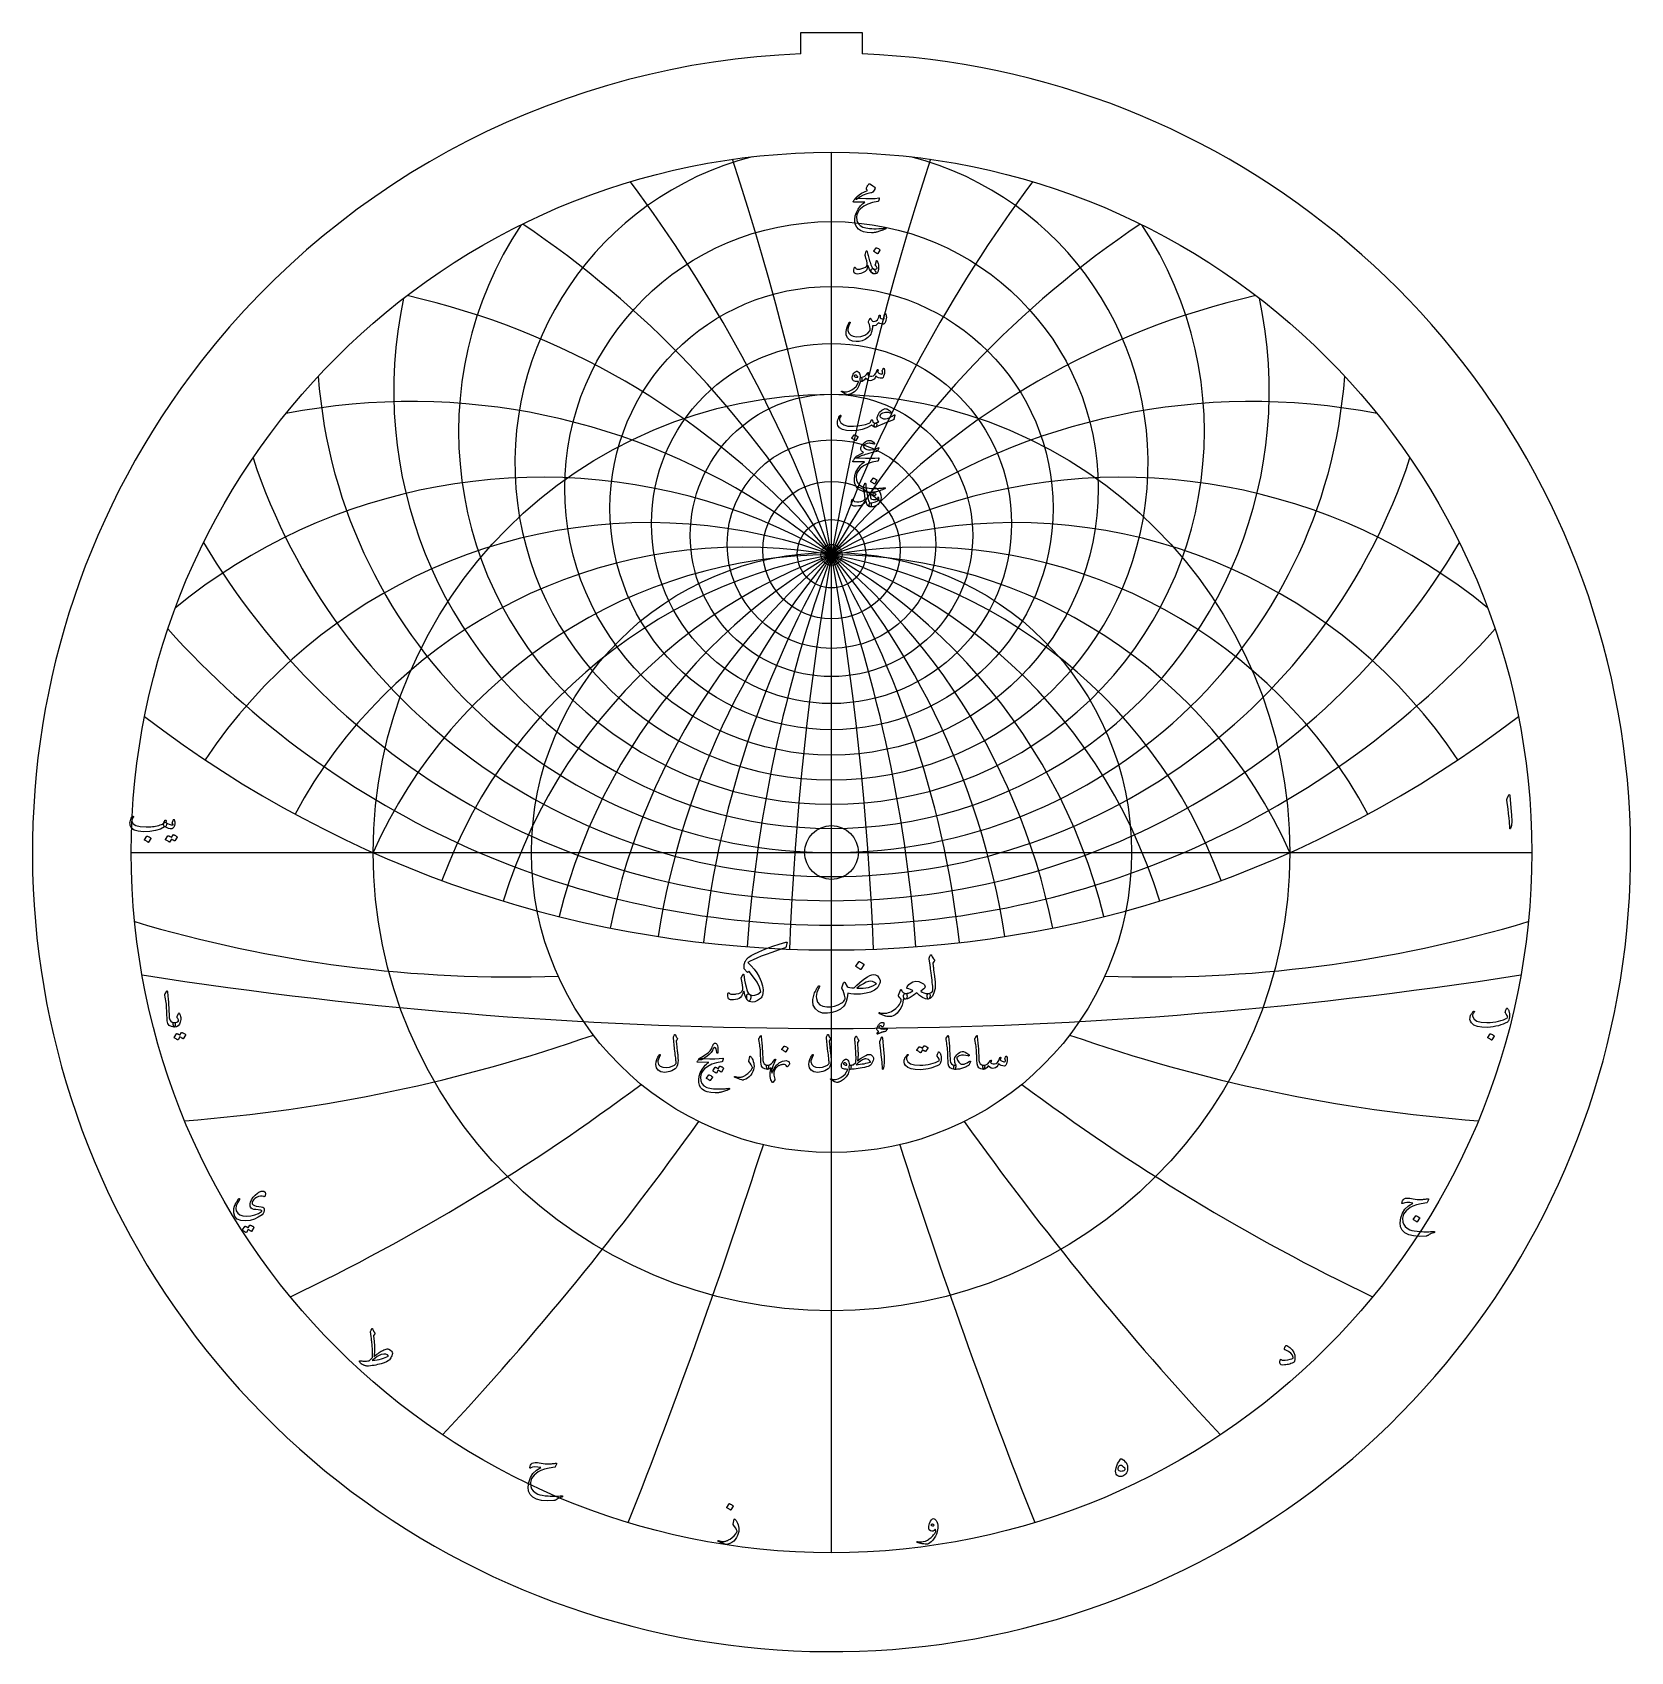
# Model space of a CAD drawing. Header units: millimetres. Extents: x -68 to 68, y -68 to 70.
import ezdxf

# ---------------------------------------------------------------- set-up
doc = ezdxf.new("R2010")
doc.units = ezdxf.units.MM
for name, color, linetype in [('CUT_INNER', 6, 'Continuous'), ('CUT_OUTER', 1, 'Continuous'), ('ENGRAVE', 7, 'Continuous'), ('ENGRAVE_FINE', 8, 'Continuous'), ('TEXT', 5, 'Continuous')]:
    doc.layers.add(name, color=color, linetype=linetype)

msp = doc.modelspace()

# ---------------------------------------------------------------- linework, layer by layer
at = {"layer": 'CUT_INNER'}
msp.add_circle((0, 0), 2.3, dxfattribs=at)
at = {"layer": 'CUT_OUTER'}
for points in [[(-2.625, 70.275), (2.625, 70.275), (2.625, 68.4244)], [(-2.625, 68.4244), (-2.625, 70.275)]]:
    msp.add_lwpolyline(points, dxfattribs=at)
for centre, radius, start, end in [((-0.0002, -0.0002), 68.4749, 142.031029, 87.802838), ((-0.0008, 0.001), 68.4737, 92.196314, 142.03149)]:
    msp.add_arc(centre, radius, start, end, dxfattribs=at)
at = {"layer": 'ENGRAVE'}
for points in [[(0, -60), (0, 60)], [(-60, 0), (60, 0)], [(0, -60), (0, -25.7092)]]:
    msp.add_lwpolyline(points, dxfattribs=at)
for centre, radius in [((0, 0), 60), ((0, 31.2031), 22.8548), ((0, 29.5124), 18.9886), ((0, 28.1905), 15.4292), ((0, 0), 39.2754), ((0, 27.1759), 12.0995), ((0, 26.4251), 8.9386), ((0, 25.9082), 5.8964), ((0, 25.6054), 2.9298), ((0, 25.5057), 0.9), ((0, 0), 25.7092)]:
    msp.add_circle(centre, radius, dxfattribs=at)
for centre, radius, start, end in [((0, 33.3497), 27.1291, 104.505507, 75.494493), ((0, 36.0775), 31.9495, 146.343028, 33.656972), ((0, 39.5703), 37.512, 167.806282, 12.193718), ((0, 44.107), 44.107, 184.286953, 355.713047), ((0, 50.1287), 52.1871, 198.225367, 341.774633), ((0, 58.3746), 62.5026, 210.596579, 329.403421), ((0, -17.4865), 42.9922, 24, 156), ((0, -17.4865), 42.9922, 24, 156), ((0, 70.1785), 76.3991, 221.90416, 318.09584), ((0, 88.2139), 96.5621, 232.445767, 307.554233), ((-27.3443, 102.0502), 112.7143, 253.31406, 271.993096), ((27.3443, 102.0502), 112.7143, 268.006904, 286.68594), ((-65.926, 114.1872), 137.5773, 274.379048, 289.322278), ((65.926, 114.1872), 137.5773, 250.677722, 265.620952), ((-124.1571, 124.1571), 179.9237, 295.617013, 306.824435), ((124.1571, 124.1571), 179.9237, 233.175565, 244.382987), ((-227.8892, 131.5719), 266.0586, 316.995063, 324.466678), ((227.8892, 131.5719), 266.0586, 215.533322, 223.004937), ((-508.0846, 136.1409), 527.4721, 338.471948, 342.207756), ((508.0846, 136.1409), 527.4721, 197.792244, 201.528052)]:
    msp.add_arc(centre, radius, start, end, dxfattribs=at)
at = {"layer": 'ENGRAVE_FINE'}
for centre, radius, start, end in [((-243.8211, -17.4865), 247.5824, 2.130732, 18.091806), ((-243.8211, -17.4865), 247.5824, 2.130732, 18.091806), ((243.8211, -17.4865), 247.5824, 161.908194, 177.869268), ((243.8211, -17.4865), 247.5824, 161.908194, 177.869268), ((-118.1202, -17.4865), 125.7009, 4.29282, 36.609636), ((-118.1202, -17.4865), 125.7009, 4.29282, 36.609636), ((118.1202, -17.4865), 125.7009, 143.390364, 175.70718), ((118.1202, -17.4865), 125.7009, 143.390364, 175.70718), ((-74.4647, -17.4865), 85.9845, 6.519446, 56.062411), ((-74.4647, -17.4865), 85.9845, 6.519446, 56.062411), ((74.4647, -17.4865), 85.9845, 123.937589, 173.480554), ((74.4647, -17.4865), 85.9845, 123.937589, 173.480554), ((-51.2362, -17.4865), 66.8841, 8.847668, 77.154006), ((-51.2362, -17.4865), 66.8841, 8.847668, 77.154006), ((51.2362, -17.4865), 66.8841, 102.845994, 171.152332), ((51.2362, -17.4865), 66.8841, 102.845994, 171.152332), ((-36.0748, -17.4865), 56.1224, 11.320967, 100.963041), ((-36.0748, -17.4865), 56.1224, 11.320967, 100.963041), ((36.0748, -17.4865), 56.1224, 79.036959, 168.679033), ((36.0748, -17.4865), 56.1224, 79.036959, 168.679033), ((-24.8216, -17.4865), 49.6432, 13.992665, 129.228654), ((-24.8216, -17.4865), 49.6432, 13.992665, 129.228654), ((24.8216, -17.4865), 49.6432, 50.771346, 166.007335), ((24.8216, -17.4865), 49.6432, 50.771346, 166.007335), ((-15.6479, -17.4865), 45.7514, 16.930802, 146.227383), ((-15.6479, -17.4865), 45.7514, 16.930802, 146.227383), ((15.6479, -17.4865), 45.7514, 33.772617, 163.069198), ((15.6479, -17.4865), 45.7514, 33.772617, 163.069198), ((-7.5807, -17.4865), 43.6555, 20.225434, 151.570262), ((-7.5807, -17.4865), 43.6555, 20.225434, 151.570262), ((7.5807, -17.4865), 43.6555, 28.429738, 159.774566), ((7.5807, -17.4865), 43.6555, 28.429738, 159.774566), ((0, 367.1711), 382.2475, 261.109199, 278.890801)]:
    msp.add_arc(centre, radius, start, end, dxfattribs=at)
at = {"layer": 'TEXT'}
for points in [[(3.3692, 56.5236), (3.0204, 56.4325), (2.7125, 56.315), (2.4456, 56.171), (2.2195, 56.0006), (2.1848, 55.9744), (2.1527, 55.9597), (2.123, 55.9565), (2.0958, 55.9647), (2.0641, 56.0024), (2.0688, 56.0555), (2.11, 56.1241), (2.1876, 56.2082), (2.371, 56.3604), (2.5818, 56.4976), (2.8201, 56.6199), (3.0858, 56.7272), (3.0099, 56.839), (2.9957, 56.8669), (2.989, 56.8948), (2.9897, 56.9228), (2.9979, 56.9507), (3.0516, 57.0573), (3.1007, 57.1453), (3.1454, 57.2149), (3.1856, 57.2661), (3.2113, 57.2903), (3.2365, 57.303), (3.2612, 57.3043), (3.2854, 57.294), (3.4258, 57.2147), (3.5438, 57.1403), (3.6394, 57.071), (3.7125, 57.0066), (3.7267, 56.9859), (3.7335, 56.9597), (3.7327, 56.928), (3.7245, 56.8908), (3.6988, 56.8327), (3.6576, 56.7621), (3.601, 56.679), (3.5289, 56.5835), (3.5099, 56.5692), (3.477, 56.5545), (3.4301, 56.5393), (3.3692, 56.5236)], [(2.4271, 56.0605), (2.9393, 56.0426), (3.3822, 56.0406), (3.7557, 56.0545), (4.0598, 56.0845), (4.0692, 56.0856), (4.0773, 56.085), (4.0841, 56.0826), (4.0897, 56.0785), (4.0939, 56.0729), (4.0962, 56.066), (4.0968, 56.0579), (4.0957, 56.0485), (4.0879, 56.0121), (4.0803, 55.9787), (4.0729, 55.9482), (4.0658, 55.9208), (4.0589, 55.8964), (4.0523, 55.8749), (4.046, 55.8564), (4.0398, 55.841), (4.0269, 55.8163), (4.0119, 55.7981), (3.9949, 55.7863), (3.976, 55.7811), (3.5149, 55.6975), (3.1137, 55.5665), (2.7724, 55.3881), (2.491, 55.1623), (2.3488, 54.9999), (2.2455, 54.828), (2.1811, 54.6466), (2.1556, 54.4558), (2.1801, 54.1561), (2.2774, 53.9119), (2.4476, 53.723), (2.6906, 53.5895), (2.8166, 53.5491), (2.955, 53.5157), (3.106, 53.4892), (3.2694, 53.4698), (3.445, 53.457), (3.6327, 53.4508), (3.8323, 53.451), (4.0438, 53.4578), (4.1191, 53.462), (4.193, 53.4668), (4.2658, 53.472), (4.3372, 53.4777), (4.407, 53.484), (4.4745, 53.4907), (4.5397, 53.4979), (4.6027, 53.5057), (4.6219, 53.5067), (4.6356, 53.5017), (4.6439, 53.4907), (4.6466, 53.4737), (4.6451, 53.454), (4.6406, 53.4388), (4.6331, 53.4281), (4.6227, 53.4219), (4.5099, 53.3742), (4.4031, 53.331), (4.3023, 53.2924), (4.2075, 53.2582), (4.1189, 53.2282), (4.0368, 53.2023), (3.9612, 53.1803), (3.8921, 53.1624), (3.8271, 53.1492), (3.7639, 53.1374), (3.7024, 53.1272), (3.6426, 53.1185), (3.5844, 53.1117), (3.5274, 53.1075), (3.4716, 53.1057), (3.4171, 53.1065), (3.0448, 53.1354), (2.7345, 53.1983), (2.486, 53.2951), (2.2994, 53.4258), (2.1624, 53.5893), (2.0668, 53.7801), (2.0127, 53.9984), (2, 54.2442), (2.0391, 54.5491), (2.1327, 54.845), (2.2806, 55.1319), (2.483, 55.4098), (2.5621, 55.4939), (2.6516, 55.5745), (2.7517, 55.6516), (2.8622, 55.7252), (1.8962, 55.7332), (1.873, 55.7432), (1.8632, 55.7611), (1.867, 55.7871), (1.8842, 55.821), (1.9166, 55.8704), (1.9461, 55.9148), (1.9725, 55.9542), (1.996, 55.9887), (2.0164, 56.0179), (2.0339, 56.0416), (2.0484, 56.0598), (2.0598, 56.0725), (2.0858, 56.0747), (2.1556, 56.0735), (2.2694, 56.0688), (2.4271, 56.0605)], [(3.0598, 51.4657), (3.0828, 51.361), (3.1077, 51.2546), (3.1347, 51.1465), (3.1636, 51.0366), (3.1945, 50.9244), (3.2275, 50.8095), (3.2624, 50.6919), (3.2993, 50.5715), (3.3739, 50.355), (3.442, 50.1923), (3.5037, 50.0835), (3.5588, 50.0286), (3.607, 49.9959), (3.6556, 49.9498), (3.7048, 49.8901), (3.7544, 49.817), (3.8013, 49.7265), (3.8143, 49.6584), (3.7933, 49.6127), (3.7384, 49.5895), (3.5611, 49.6075), (3.4041, 49.7252), (3.2676, 49.9428), (3.1516, 50.2601), (3.1491, 50.2654), (3.1456, 50.2691), (3.1412, 50.2714), (3.1357, 50.2721), (3.1317, 50.2714), (3.1277, 50.2691), (3.1237, 50.2654), (3.1197, 50.2601), (3.1085, 50.2088), (3.0947, 50.1544), (3.0785, 50.097), (3.0598, 50.0366), (3.0394, 49.9795), (3.0179, 49.9318), (2.9954, 49.8936), (2.972, 49.8649), (2.8877, 49.7913), (2.7824, 49.7262), (2.6561, 49.6696), (2.5089, 49.6214), (2.3592, 49.5858), (2.2295, 49.5705), (2.1197, 49.5758), (2.0299, 49.6015), (1.9531, 49.6658), (1.9181, 49.7791), (1.9251, 49.9413), (1.974, 50.1524), (1.9788, 50.1594), (1.985, 50.1643), (1.9927, 50.1673), (2.002, 50.1683), (2.0129, 50.1671), (2.0219, 50.1633), (2.0289, 50.1571), (2.0339, 50.1484), (2.0529, 50.1042), (2.0738, 50.0675), (2.0968, 50.0383), (2.1217, 50.0166), (2.1996, 49.9877), (2.3053, 49.9807), (2.4391, 49.9957), (2.6007, 50.0326), (2.7731, 50.088), (2.9071, 50.1504), (3.0027, 50.2197), (3.0598, 50.2961), (3.0693, 50.3734), (3.0538, 50.5057), (3.0134, 50.6928), (2.948, 50.9348), (2.9166, 51.0623), (2.8981, 51.1653), (2.8927, 51.2439), (2.9001, 51.2981), (2.976, 51.5136), (2.9842, 51.5363), (2.993, 51.5525), (3.0022, 51.5623), (3.0119, 51.5655), (3.0239, 51.5593), (3.0359, 51.5406), (3.0478, 51.5094), (3.0598, 51.4657)], [(3.8303, 51.809), (3.8353, 51.814), (3.8422, 51.817), (3.8512, 51.818), (3.8622, 51.817), (3.9398, 51.7856), (4.0129, 51.7471), (4.0815, 51.7017), (4.1456, 51.6493), (4.1519, 51.6414), (4.1546, 51.6334), (4.1539, 51.6254), (4.1496, 51.6174), (3.962, 51.314), (3.955, 51.3068), (3.946, 51.305), (3.9351, 51.3088), (3.9221, 51.318), (3.9108, 51.326), (3.8931, 51.338), (3.8689, 51.3539), (3.8382, 51.3739), (3.8006, 51.3979), (3.7554, 51.4258), (3.7028, 51.4577), (3.6426, 51.4937), (3.6347, 51.4996), (3.6307, 51.5056), (3.6307, 51.5116), (3.6347, 51.5176)], [(3.8662, 50.1763), (3.8427, 50.2155), (3.8203, 50.2492), (3.7988, 50.2774), (3.7784, 50.3001), (3.7636, 50.3195), (3.7554, 50.342), (3.7537, 50.3674), (3.7584, 50.3959), (3.8422, 50.6993), (3.854, 50.7257), (3.8692, 50.7332), (3.8879, 50.7217), (3.9101, 50.6913), (3.9435, 50.6267), (3.972, 50.5486), (3.9954, 50.457), (4.0139, 50.352), (4.0246, 50.2512), (4.0289, 50.1524), (4.0266, 50.0556), (4.0179, 49.9608), (4.0037, 49.8782), (3.9849, 49.8061), (3.9617, 49.7444), (3.9341, 49.6933), (3.8999, 49.6554), (3.8532, 49.6254), (3.7941, 49.6035), (3.7225, 49.5895), (3.6491, 49.5868), (3.5808, 49.5985), (3.5174, 49.6247), (3.459, 49.6654), (3.4139, 49.717), (3.3902, 49.7761), (3.3879, 49.8427), (3.4071, 49.9168), (3.4378, 49.9775), (3.474, 50.0156), (3.5156, 50.0314), (3.5628, 50.0246), (3.6716, 49.9984), (3.7664, 49.9957), (3.8472, 50.0164), (3.9141, 50.0606), (3.9156, 50.0723), (3.9081, 50.0955), (3.8916, 50.1302), (3.8662, 50.1763)], [(4.5548, 46.1413), (4.5618, 46.1587), (4.5708, 46.1712), (4.5817, 46.1787), (4.5947, 46.1812), (4.6114, 46.1792), (4.6257, 46.1732), (4.6374, 46.1632), (4.6466, 46.1493), (4.6693, 46.0994), (4.6855, 46.0375), (4.6953, 45.9636), (4.6985, 45.8778), (4.6898, 45.7376), (4.6636, 45.6044), (4.6199, 45.4781), (4.5588, 45.3589), (4.5378, 45.3302), (4.5149, 45.308), (4.4899, 45.2922), (4.463, 45.283), (4.3654, 45.2768), (4.2604, 45.294), (4.1479, 45.3347), (4.0279, 45.3988), (3.9268, 45.2603), (3.8073, 45.1682), (3.6693, 45.1226), (3.5129, 45.1233), (3.5078, 45.0391), (3.5004, 44.9582), (3.4908, 44.8805), (3.479, 44.806), (3.4649, 44.7343), (3.4485, 44.6648), (3.4299, 44.5975), (3.4091, 44.5325), (3.3607, 44.4153), (3.2953, 44.307), (3.213, 44.2077), (3.1137, 44.1174), (2.8814, 43.9627), (2.6357, 43.8539), (2.3764, 43.791), (2.1037, 43.7741), (1.7966, 43.8157), (1.5539, 43.9248), (1.3755, 44.1012), (1.2615, 44.3449), (1.246, 44.4327), (1.2435, 44.5365), (1.254, 44.6563), (1.2774, 44.792), (1.3151, 44.9407), (1.3682, 45.0954), (1.4368, 45.2561), (1.5209, 45.4227), (1.5277, 45.4332), (1.5359, 45.4407), (1.5456, 45.4452), (1.5569, 45.4467), (1.5681, 45.4457), (1.5778, 45.4427), (1.586, 45.4377), (1.5928, 45.4307), (1.5973, 45.4205), (1.5988, 45.4098), (1.5973, 45.3985), (1.5928, 45.3868), (1.486, 45.165), (1.4171, 44.9826), (1.3862, 44.8397), (1.3932, 44.7361), (1.494, 44.5078), (1.6527, 44.3419), (1.8692, 44.2384), (2.1437, 44.1972), (2.5274, 44.2217), (2.8522, 44.319), (3.1182, 44.4891), (3.3253, 44.7321), (3.3245, 44.8923), (3.2983, 45.0615), (3.2467, 45.2396), (3.1696, 45.4267), (3.1599, 45.4457), (3.1546, 45.4627), (3.1539, 45.4776), (3.1576, 45.4906), (3.1791, 45.5351), (3.1995, 45.5769), (3.219, 45.616), (3.2375, 45.6523), (3.2549, 45.6853), (3.2714, 45.7146), (3.2869, 45.7402), (3.3013, 45.7621), (3.3096, 45.7713), (3.3183, 45.775), (3.3275, 45.7733), (3.3373, 45.766), (3.3422, 45.7606), (3.3492, 45.7521), (3.3582, 45.7406), (3.3692, 45.7261), (3.3817, 45.7087), (3.3951, 45.6882), (3.4096, 45.6647), (3.4251, 45.6383), (3.4565, 45.5874), (3.483, 45.5505), (3.5044, 45.5275), (3.5209, 45.5185), (3.6247, 45.5098), (3.7285, 45.5275), (3.8323, 45.5717), (3.936, 45.6423), (3.9737, 45.6892), (4.0109, 45.766), (4.0476, 45.8728), (4.0838, 46.0096), (4.0872, 46.0225), (4.0937, 46.0335), (4.1032, 46.0425), (4.1157, 46.0495), (4.1274, 46.054), (4.1386, 46.0555), (4.1494, 46.054), (4.1596, 46.0495), (4.1748, 46.0245), (4.1806, 45.9776), (4.1768, 45.9088), (4.1636, 45.8179), (4.2442, 45.7685), (4.3303, 45.7361), (4.4218, 45.7206), (4.5189, 45.7221), (4.5176, 45.7513), (4.5139, 45.775), (4.5076, 45.7932), (4.4989, 45.806), (4.4889, 45.8179), (4.4829, 45.8299), (4.4809, 45.8419), (4.4829, 45.8539)], [(2.4451, 40.304), (2.3515, 39.9754), (2.1946, 39.7002), (1.9743, 39.4784), (1.6906, 39.31), (1.6509, 39.2929), (1.6117, 39.2775), (1.5731, 39.2639), (1.5349, 39.2521), (1.4975, 39.2422), (1.461, 39.2346), (1.4256, 39.2292), (1.3912, 39.2261), (1.3054, 39.2384), (1.1916, 39.283), (1.0499, 39.3601), (0.8802, 39.4696), (0.862, 39.4854), (0.8513, 39.5006), (0.848, 39.5153), (0.8523, 39.5295), (0.8618, 39.5405), (0.8742, 39.5455), (0.8897, 39.5445), (0.9082, 39.5375), (1.0846, 39.4804), (1.2824, 39.4806), (1.5017, 39.5383), (1.7425, 39.6533), (1.9391, 39.7867), (2.1018, 39.9437), (2.2305, 40.1241), (2.3253, 40.3279), (2.3246, 40.3351), (2.3223, 40.3409), (2.3186, 40.3451), (2.3133, 40.3479), (2.1759, 40.3558), (2.0588, 40.3718), (1.9623, 40.3958), (1.8862, 40.4277), (1.8273, 40.4771), (1.7904, 40.5455), (1.7754, 40.6328), (1.7824, 40.7391), (1.7846, 40.7532), (1.7874, 40.7675), (1.7906, 40.7821), (1.7944, 40.797), (1.7986, 40.8123), (1.8034, 40.8284), (1.8086, 40.8452), (1.8143, 40.8628), (1.8612, 40.9768), (1.9181, 41.0714), (1.985, 41.1465), (2.0618, 41.2021), (2.1404, 41.2326), (2.2125, 41.2321), (2.2781, 41.2006), (2.3373, 41.1383), (2.3889, 41.0514), (2.4281, 40.9506), (2.4548, 40.8359), (2.469, 40.7071), (2.4769, 40.7073), (2.4845, 40.7076), (2.4918, 40.7083), (2.499, 40.7091), (2.5061, 40.71), (2.5134, 40.7106), (2.521, 40.711), (2.5289, 40.7111), (2.5558, 40.7054), (2.5768, 40.6882), (2.5918, 40.6595), (2.6007, 40.6193), (2.6045, 40.5752), (2.6037, 40.5305), (2.5985, 40.4853), (2.5888, 40.4397), (2.576, 40.3995), (2.5618, 40.3708), (2.5461, 40.3536), (2.5289, 40.3479), (2.453, 40.3479), (2.4525, 40.3406), (2.451, 40.3309), (2.4486, 40.3187), (2.4451, 40.304)], [(2.2534, 40.7511), (2.2115, 40.8242), (2.1656, 40.8758), (2.1157, 40.906), (2.0618, 40.9147), (2.0296, 40.9062), (2.001, 40.8928), (1.9758, 40.8743), (1.9541, 40.8508), (1.9471, 40.8384), (1.9461, 40.8249), (1.9511, 40.8104), (1.962, 40.795), (2.0032, 40.7588), (2.0628, 40.7341), (2.1409, 40.7209), (2.2375, 40.7191), (2.2475, 40.7211), (2.2534, 40.7271), (2.2554, 40.7371), (2.2534, 40.7511)], [(4.461, 41.4856), (4.4697, 41.4916), (4.4799, 41.4896), (4.4917, 41.4796), (4.5049, 41.4616), (4.5191, 41.4312), (4.5298, 41.3878), (4.5371, 41.3314), (4.5408, 41.262), (4.5421, 41.1832), (4.5378, 41.1063), (4.5281, 41.0315), (4.5129, 40.9586), (4.4685, 40.8169), (4.4191, 40.7151), (4.3647, 40.6532), (4.3053, 40.6313), (4.1648, 40.6395), (4.0348, 40.6762), (3.9153, 40.7413), (3.8063, 40.8349), (3.7315, 40.6874), (3.6426, 40.5724), (3.5398, 40.4898), (3.4231, 40.4397), (3.3006, 40.4287), (3.1766, 40.4596), (3.0511, 40.5325), (2.9241, 40.6473), (2.8213, 40.5163), (2.7205, 40.4227), (2.6217, 40.3666), (2.5249, 40.3479), (2.5054, 40.3588), (2.487, 40.3918), (2.4695, 40.4467), (2.453, 40.5235), (2.4471, 40.5994), (2.457, 40.6552), (2.483, 40.6912), (2.5249, 40.7071), (2.709, 40.7488), (2.8702, 40.8299), (3.0084, 40.9504), (3.1237, 41.1103), (3.1299, 41.1191), (3.1367, 41.1253), (3.1439, 41.129), (3.1516, 41.1303), (3.1611, 41.1293), (3.1696, 41.1263), (3.1771, 41.1213), (3.1836, 41.1143), (3.1873, 41.0929), (3.1786, 41.0564), (3.1574, 41.005), (3.1237, 40.9387), (3.1679, 40.8875), (3.2365, 40.8499), (3.3295, 40.8256), (3.447, 40.8149), (3.5935, 40.8456), (3.7215, 40.9457), (3.831, 41.1151), (3.9221, 41.3538), (3.9266, 41.3661), (3.9321, 41.3748), (3.9385, 41.38), (3.946, 41.3818), (3.9573, 41.3808), (3.967, 41.3778), (3.9752, 41.3728), (3.982, 41.3658), (3.9869, 41.3558), (3.9899, 41.3458), (3.9909, 41.3359), (3.9899, 41.3259), (3.95, 41.1582), (3.9967, 41.1168), (4.0528, 41.0804), (4.1184, 41.0489), (4.1935, 41.0225), (4.2666, 41.0053), (4.3223, 41.0015), (4.3604, 41.0113), (4.3811, 41.0345), (4.3879, 41.0699), (4.3841, 41.1203), (4.3699, 41.1857), (4.3452, 41.266), (4.3495, 41.2887), (4.3702, 41.3329), (4.4073, 41.3985), (4.461, 41.4856)], [(0.7345, 37.4501), (0.7487, 37.4656), (0.7635, 37.4721), (0.7787, 37.4696), (0.7944, 37.4581), (0.8064, 37.4432), (0.8104, 37.4262), (0.8064, 37.4072), (0.7944, 37.3863), (0.7335, 37.292), (0.6946, 37.2046), (0.6776, 37.1243), (0.6826, 37.051), (0.8076, 36.8099), (1.0509, 36.6418), (1.4124, 36.5465), (1.8922, 36.524), (2.2482, 36.5502), (2.5898, 36.6049), (2.9169, 36.6879), (3.2295, 36.7995), (3.2846, 36.8321), (3.3303, 36.8823), (3.3664, 36.9499), (3.3931, 37.035), (3.4021, 37.0592), (3.4171, 37.0759), (3.4381, 37.0851), (3.465, 37.0869), (3.4842, 37.0786), (3.4979, 37.0619), (3.5062, 37.0367), (3.5089, 37.0031), (3.5276, 36.9197), (3.5798, 36.8573), (3.6653, 36.8159), (3.7844, 36.7955), (3.8273, 36.786), (3.8562, 36.7615), (3.8712, 36.7221), (3.8722, 36.6677), (3.8577, 36.5664), (3.8382, 36.4941), (3.8138, 36.4507), (3.7844, 36.4362), (3.6968, 36.4477), (3.6137, 36.4821), (3.5351, 36.5395), (3.461, 36.6198), (3.4548, 36.6231), (3.444, 36.6208), (3.4288, 36.6131), (3.4091, 36.5999), (3.0369, 36.3903), (2.6307, 36.2406), (2.1906, 36.1508), (1.7165, 36.1208), (1.2784, 36.1508), (0.9381, 36.2406), (0.6956, 36.3903), (0.5509, 36.5999), (0.518, 36.7169), (0.507, 36.8364), (0.518, 36.9584), (0.5509, 37.0829), (0.5953, 37.1987), (0.6407, 37.2985), (0.6871, 37.3823), (0.7345, 37.4501)], [(5.433, 37.4382), (5.3532, 37.1188), (5.3442, 37.1033), (5.3292, 37.0889), (5.3083, 37.0754), (5.2813, 37.0629), (5.2216, 37.0418), (5.1581, 37.0185), (5.0908, 36.9929), (5.0199, 36.9651), (4.9451, 36.9353), (4.8667, 36.9038), (4.7845, 36.8704), (4.6985, 36.8354), (3.7804, 36.4362), (3.7384, 36.4454), (3.7045, 36.4731), (3.6786, 36.5193), (3.6606, 36.5839), (3.6576, 36.6525), (3.6766, 36.7106), (3.7175, 36.7583), (3.7804, 36.7955), (3.7882, 36.7991), (3.8038, 36.806), (3.8271, 36.8161), (3.8582, 36.8294), (3.8968, 36.8457), (3.9425, 36.8648), (3.9956, 36.8867), (4.0558, 36.9112), (3.9782, 36.9908), (3.9291, 37.0779), (3.9084, 37.1725), (3.9161, 37.2745), (3.9929, 37.5173), (4.1237, 37.7226), (4.3083, 37.8905), (4.5468, 38.021), (4.599, 38.0332), (4.6596, 38.03), (4.7287, 38.0113), (4.8063, 37.9771), (4.8869, 37.9304), (4.961, 37.8783), (5.0286, 37.8207), (5.0897, 37.7575), (5.1069, 37.7343), (5.1147, 37.7126), (5.1129, 37.6924), (5.1017, 37.6737), (5.0847, 37.6592), (5.0658, 37.6517), (5.0448, 37.6512), (5.0219, 37.6577), (4.9023, 37.6954), (4.7754, 37.7126), (4.6409, 37.7094), (4.4989, 37.6857), (4.3704, 37.6473), (4.2684, 37.5959), (4.1928, 37.5315), (4.1436, 37.4541), (4.1386, 37.4197), (4.1516, 37.3803), (4.1826, 37.3359), (4.2315, 37.2865), (4.2873, 37.2416), (4.3432, 37.2066), (4.3991, 37.1817), (4.455, 37.1667), (4.6224, 37.1625), (4.8013, 37.1977), (4.9917, 37.2723), (5.1935, 37.3863), (5.2152, 37.4), (5.2364, 37.4132), (5.2571, 37.4259), (5.2773, 37.4382), (5.2968, 37.4496), (5.3153, 37.4601), (5.3327, 37.4696), (5.3492, 37.4781), (5.3949, 37.4995), (5.424, 37.5), (5.4368, 37.4796), (5.433, 37.4382)], [(1.9441, 35.7935), (1.9491, 35.7985), (1.956, 35.8015), (1.965, 35.8025), (1.976, 35.8015), (2.0536, 35.77), (2.1267, 35.7316), (2.1953, 35.6862), (2.2594, 35.6338), (2.2657, 35.6258), (2.2684, 35.6179), (2.2677, 35.6099), (2.2634, 35.6019), (2.0758, 35.2985), (2.0688, 35.2913), (2.0598, 35.2895), (2.0489, 35.2933), (2.0359, 35.3025), (2.0247, 35.3105), (2.0069, 35.3224), (1.9827, 35.3384), (1.9521, 35.3584), (1.9144, 35.3823), (1.8692, 35.4103), (1.8166, 35.4422), (1.7565, 35.4781), (1.7485, 35.4841), (1.7445, 35.4901), (1.7445, 35.4961), (1.7485, 35.5021)], [(4.0498, 34.6814), (4.0531, 34.6532), (4.0348, 34.6006), (3.9952, 34.5235), (3.9341, 34.4219), (3.9211, 34.4055), (3.9061, 34.392), (3.8891, 34.3815), (3.8702, 34.374), (3.6147, 34.3037), (3.3872, 34.2403), (3.1876, 34.1839), (3.0159, 34.1345), (2.8722, 34.0924), (2.7564, 34.0577), (2.6686, 34.0305), (2.6087, 34.0108), (2.1257, 33.7952), (2.0918, 33.7927), (2.0658, 33.7972), (2.0479, 33.8087), (2.0379, 33.8271), (2.0376, 33.8339), (2.0409, 33.8421), (2.0476, 33.8518), (2.0578, 33.8631), (2.1561, 33.9554), (2.3033, 34.0527), (2.4995, 34.155), (2.7445, 34.2623), (2.6778, 34.3191), (2.6217, 34.374), (2.576, 34.4269), (2.5409, 34.4778), (2.5192, 34.5335), (2.5139, 34.6006), (2.5251, 34.6792), (2.5528, 34.7692), (2.5978, 34.8631), (2.6606, 34.9569), (2.7415, 35.0507), (2.8403, 35.1445), (2.9478, 35.2256), (3.0508, 35.2812), (3.1494, 35.3114), (3.2434, 35.3161), (3.3709, 35.2904), (3.486, 35.2373), (3.5885, 35.1567), (3.6786, 35.0487), (3.6866, 35.0352), (3.6905, 35.0227), (3.6905, 35.0113), (3.6866, 35.0008), (3.6778, 34.991), (3.6676, 34.9858), (3.6559, 34.9851), (3.6426, 34.9888), (3.5839, 35.0075), (3.5274, 35.0237), (3.4731, 35.0374), (3.4211, 35.0487), (3.3716, 35.0572), (3.3248, 35.0626), (3.2807, 35.0651), (3.2395, 35.0646), (3.0676, 35.0444), (2.9231, 34.9958), (2.8061, 34.9187), (2.7165, 34.8132), (2.8118, 34.6877), (2.9181, 34.5946), (3.0354, 34.534), (3.1636, 34.5058), (3.3545, 34.5038), (3.5598, 34.5337), (3.7796, 34.5956), (4.0139, 34.6894), (4.0236, 34.6919), (4.0329, 34.6914), (4.0416, 34.6879), (4.0498, 34.6814)], [(2.3932, 33.8072), (2.9054, 33.7892), (3.3482, 33.7872), (3.7217, 33.8012), (4.0259, 33.8311), (4.0352, 33.8323), (4.0433, 33.8316), (4.0502, 33.8293), (4.0558, 33.8251), (4.0599, 33.8195), (4.0623, 33.8127), (4.0629, 33.8046), (4.0618, 33.7952), (4.0539, 33.7588), (4.0463, 33.7253), (4.039, 33.6949), (4.0319, 33.6675), (4.025, 33.643), (4.0184, 33.6216), (4.012, 33.6031), (4.0059, 33.5876), (3.9929, 33.5629), (3.978, 33.5447), (3.961, 33.533), (3.942, 33.5277), (3.481, 33.4442), (3.0798, 33.3132), (2.7385, 33.1348), (2.457, 32.909), (2.3148, 32.7466), (2.2115, 32.5747), (2.1472, 32.3933), (2.1217, 32.2024), (2.1462, 31.9028), (2.2435, 31.6585), (2.4136, 31.4697), (2.6566, 31.3362), (2.7826, 31.2958), (2.9211, 31.2623), (3.072, 31.2359), (3.2355, 31.2164), (3.4111, 31.2037), (3.5987, 31.1975), (3.7983, 31.1977), (4.0099, 31.2044), (4.0851, 31.2087), (4.1591, 31.2134), (4.2318, 31.2187), (4.3033, 31.2244), (4.373, 31.2306), (4.4405, 31.2374), (4.5058, 31.2446), (4.5688, 31.2523), (4.588, 31.2533), (4.6017, 31.2484), (4.6099, 31.2374), (4.6127, 31.2204), (4.6112, 31.2007), (4.6067, 31.1855), (4.5992, 31.1748), (4.5887, 31.1685), (4.476, 31.1209), (4.3692, 31.0777), (4.2684, 31.039), (4.1736, 31.0048), (4.085, 30.9749), (4.0029, 30.949), (3.9273, 30.927), (3.8582, 30.909), (3.7932, 30.8958), (3.73, 30.8841), (3.6685, 30.8739), (3.6087, 30.8651), (3.5505, 30.8584), (3.4934, 30.8541), (3.4377, 30.8524), (3.3832, 30.8532), (3.0109, 30.8821), (2.7005, 30.945), (2.452, 31.0418), (2.2654, 31.1725), (2.1285, 31.3359), (2.0329, 31.5268), (1.9788, 31.7451), (1.966, 31.9909), (2.0052, 32.2957), (2.0988, 32.5916), (2.2467, 32.8786), (2.4491, 33.1565), (2.5281, 33.2406), (2.6177, 33.3212), (2.7178, 33.3983), (2.8283, 33.4719), (1.8622, 33.4798), (1.839, 33.4898), (1.8293, 33.5078), (1.833, 33.5337), (1.8503, 33.5677), (1.8827, 33.6171), (1.9121, 33.6615), (1.9386, 33.7009), (1.962, 33.7353), (1.9825, 33.7645), (2, 33.7882), (2.0144, 33.8064), (2.0259, 33.8192), (2.0519, 33.8214), (2.1217, 33.8202), (2.2355, 33.8154), (2.3932, 33.8072)], [(3.5688, 32.0827), (3.5738, 32.0877), (3.5808, 32.0907), (3.5897, 32.0917), (3.6007, 32.0907), (3.6783, 32.0593), (3.7514, 32.0208), (3.82, 31.9754), (3.8842, 31.923), (3.8904, 31.9151), (3.8931, 31.9071), (3.8924, 31.8991), (3.8881, 31.8911), (3.7005, 31.5877), (3.6935, 31.5805), (3.6846, 31.5787), (3.6736, 31.5825), (3.6606, 31.5917), (3.6494, 31.5997), (3.6317, 31.6117), (3.6075, 31.6276), (3.5768, 31.6476), (3.5391, 31.6716), (3.4939, 31.6995), (3.4413, 31.7314), (3.3812, 31.7674), (3.3732, 31.7733), (3.3692, 31.7793), (3.3692, 31.7853), (3.3732, 31.7913)], [(3.3213, 29.967), (3.3502, 29.953), (3.3732, 29.9311), (3.3902, 29.9011), (3.4011, 29.8632), (3.4084, 29.8163), (3.4101, 29.7714), (3.4064, 29.7285), (3.3971, 29.6876), (3.3834, 29.6526), (3.3662, 29.6277), (3.3455, 29.6127), (3.3213, 29.6077), (3.2018, 29.6409), (3.1027, 29.7245), (3.0241, 29.8585), (2.966, 30.0428), (2.9585, 30.0747), (2.952, 30.1022), (2.9465, 30.1256), (2.9421, 30.1446), (2.9386, 30.1595), (2.9361, 30.1701), (2.9346, 30.1764), (2.9341, 30.1786), (2.9281, 30.1903), (2.9221, 30.1935), (2.9161, 30.1883), (2.9101, 30.1746), (2.8423, 30.0214), (2.7664, 29.9011), (2.6826, 29.8138), (2.5908, 29.7594), (2.4575, 29.7175), (2.3014, 29.6916), (2.1222, 29.6816), (1.9201, 29.6876), (1.7851, 29.7292), (1.7115, 29.8303), (1.6993, 29.9907), (1.7485, 30.2105), (1.7597, 30.237), (1.7734, 30.2564), (1.7896, 30.2689), (1.8083, 30.2744), (1.8268, 30.2726), (1.8423, 30.2634), (1.8548, 30.2467), (1.8642, 30.2225), (1.8844, 30.1708), (1.9091, 30.1317), (1.9383, 30.105), (1.972, 30.0907), (2.1609, 30.0618), (2.3403, 30.0588), (2.5102, 30.0818), (2.6706, 30.1307), (2.7402, 30.1671), (2.7973, 30.2165), (2.842, 30.2789), (2.8742, 30.3542), (2.8722, 30.3899), (2.8622, 30.473), (2.8443, 30.6035), (2.8183, 30.7814), (2.8051, 30.8765), (2.7934, 30.9625), (2.7831, 31.0392), (2.7744, 31.1067), (2.7669, 31.1645), (2.7604, 31.212), (2.7549, 31.2493), (2.7504, 31.2764), (2.7467, 31.3178), (2.7474, 31.3542), (2.7527, 31.3856), (2.7624, 31.4121), (2.7779, 31.4449), (2.7924, 31.4754), (2.8058, 31.5038), (2.8183, 31.5298), (2.8295, 31.5537), (2.8393, 31.5752), (2.8475, 31.5946), (2.8542, 31.6117), (2.8612, 31.6254), (2.8702, 31.6346), (2.8812, 31.6394), (2.8942, 31.6396), (2.9084, 31.6341), (2.9191, 31.6256), (2.9263, 31.6142), (2.9301, 31.5997), (2.9544, 31.3955), (2.9795, 31.202), (3.0053, 31.0192), (3.0319, 30.8472), (3.0589, 30.6859), (3.0863, 30.5353), (3.1138, 30.3955), (3.1417, 30.2664), (3.1753, 30.1459), (3.2165, 30.0558), (3.2652, 29.9962), (3.3213, 29.967)], [(3.7804, 31.2404), (3.8078, 31.2364), (3.8382, 31.2245), (3.8717, 31.2045), (3.9081, 31.1766), (4.064, 31.0104), (4.1726, 30.8233), (4.2337, 30.6152), (4.2474, 30.3862), (4.2352, 30.2669), (4.2105, 30.1606), (4.1733, 30.0673), (4.1237, 29.987), (3.9627, 29.821), (3.7754, 29.7025), (3.5616, 29.6314), (3.3213, 29.6077), (3.2971, 29.6135), (3.2764, 29.6307), (3.2592, 29.6594), (3.2454, 29.6995), (3.2403, 29.7217), (3.237, 29.7444), (3.2353, 29.7676), (3.2355, 29.7914), (3.2368, 29.8148), (3.239, 29.8373), (3.2418, 29.8587), (3.2454, 29.8792), (3.2562, 29.9146), (3.2724, 29.941), (3.2941, 29.9585), (3.3213, 29.967), (3.5553, 29.9984), (3.7584, 30.0568), (3.9306, 30.1421), (4.0718, 30.2544), (4.065, 30.3106), (4.0568, 30.3552), (4.0471, 30.3884), (4.0358, 30.4101), (4.0224, 30.4288), (4.0099, 30.441), (3.9984, 30.4468), (3.9879, 30.446), (3.9807, 30.4435), (3.975, 30.44), (3.9707, 30.4356), (3.968, 30.4301), (3.9296, 30.3512), (3.8822, 30.2903), (3.8258, 30.2474), (3.7604, 30.2225), (3.5705, 30.2078), (3.4401, 30.2594), (3.3689, 30.3774), (3.3572, 30.5618), (3.3732, 30.6676), (3.4051, 30.7774), (3.453, 30.8911), (3.5169, 31.0089), (3.5843, 31.1102), (3.6506, 31.1825), (3.716, 31.226), (3.7804, 31.2404)], [(3.6486, 30.8093), (3.609, 30.7981), (3.5778, 30.7684), (3.5551, 30.7202), (3.5408, 30.6536), (3.5411, 30.6431), (3.5418, 30.6356), (3.5431, 30.6312), (3.5448, 30.6297), (3.585, 30.6199), (3.6257, 30.6147), (3.6668, 30.6139), (3.7085, 30.6177), (3.7452, 30.6254), (3.7754, 30.6366), (3.7991, 30.6514), (3.8163, 30.6696), (3.7714, 30.7337), (3.7285, 30.7784), (3.6876, 30.8036), (3.6486, 30.8093)], [(58.0031, 4.8748), (58.0438, 4.9536), (58.0765, 4.9813), (58.1013, 4.9579), (58.118, 4.8833), (58.216, 3.8401), (58.2742, 3.1998), (58.2873, 2.6883), (58.2551, 2.3056), (58.1776, 2.0517), (58.1635, 2.031), (58.151, 2.0198), (58.1401, 2.0182), (58.1308, 2.0262), (58.1233, 2.0387), (58.118, 2.0549), (58.1148, 2.0749), (58.1138, 2.0986), (58.1138, 2.283), (58.1052, 2.4786), (58.0882, 2.6854), (58.0627, 2.9033), (58.0571, 2.9603), (58.0403, 3.1141), (58.0124, 3.3648), (57.9732, 3.7124), (57.8796, 4.4831), (57.8774, 4.5241), (57.8796, 4.5619), (57.886, 4.5965), (57.8966, 4.6279)], [(-57.045, 2.584), (-57.0409, 2.5819), (-57.037, 2.5797), (-57.0334, 2.5776), (-57.0301, 2.5755), (-57.0268, 2.5731), (-57.0232, 2.5701), (-57.0193, 2.5667), (-57.0152, 2.5627), (-56.9808, 2.5222), (-56.9673, 2.4648), (-56.9745, 2.3902), (-57.0024, 2.2987), (-57.0282, 2.2431), (-57.0546, 2.2082), (-57.0814, 2.1941), (-57.1089, 2.2008), (-57.1227, 2.2074), (-57.1344, 2.2103), (-57.144, 2.2095), (-57.1514, 2.205), (-57.5006, 2.0139), (-57.9179, 1.8793), (-58.4033, 1.801), (-58.9569, 1.7792), (-59.4045, 1.8175), (-59.7425, 1.9197), (-59.9708, 2.0858), (-60.0895, 2.3157), (-60.1079, 2.4243), (-60.1119, 2.5329), (-60.1015, 2.6415), (-60.0767, 2.7501), (-60.0429, 2.8461), (-60.0011, 2.9342), (-59.9514, 3.0143), (-59.8936, 3.0864), (-59.8827, 3.0955), (-59.8713, 3.1013), (-59.8593, 3.104), (-59.8468, 3.1035), (-59.8351, 3.0984), (-59.8255, 3.0918), (-59.8181, 3.0835), (-59.8127, 3.0737), (-59.8103, 3.0641), (-59.8117, 3.0524), (-59.8167, 3.0385), (-59.8255, 3.0226), (-59.8872, 2.9321), (-59.9277, 2.8437), (-59.9469, 2.7575), (-59.9447, 2.6734), (-59.8436, 2.4626), (-59.6083, 2.3115), (-59.239, 2.2199), (-58.7354, 2.188), (-58.5972, 2.1901), (-58.4592, 2.1965), (-58.3215, 2.2071), (-58.184, 2.2221), (-58.0476, 2.2412), (-57.9131, 2.2646), (-57.7804, 2.2923), (-57.6496, 2.3242), (-57.5227, 2.3604), (-57.4186, 2.3966), (-57.3375, 2.4328), (-57.2792, 2.469), (-57.2567, 2.4882), (-57.2361, 2.5116), (-57.2173, 2.5393), (-57.2004, 2.5712), (-57.1846, 2.6069), (-57.169, 2.6457), (-57.1537, 2.6878), (-57.1387, 2.733), (-57.1328, 2.7469), (-57.1238, 2.7586), (-57.1115, 2.7681), (-57.0961, 2.7756), (-57.0796, 2.7796), (-57.0641, 2.7788), (-57.0498, 2.7732), (-57.0365, 2.7628), (-57.0258, 2.7485), (-57.0194, 2.7309), (-57.0173, 2.7101), (-57.0194, 2.6862)], [(-57.1727, 2.2433), (-57.219, 2.2873), (-57.243, 2.3423), (-57.2446, 2.4086), (-57.2238, 2.4861), (-57.1788, 2.5555), (-57.1376, 2.5978), (-57.1001, 2.613), (-57.0663, 2.601), (-56.9066, 2.4954), (-56.7469, 2.4211), (-56.5872, 2.3783), (-56.4276, 2.3668), (-56.422, 2.3679), (-56.418, 2.3711), (-56.4156, 2.3764), (-56.4148, 2.3839), (-56.4188, 2.398), (-56.4308, 2.419), (-56.4507, 2.4469), (-56.4787, 2.4818), (-56.484, 2.4924), (-56.4872, 2.5031), (-56.4882, 2.5137), (-56.4872, 2.5244), (-56.385, 2.8182), (-56.3802, 2.8294), (-56.3743, 2.8373), (-56.3674, 2.8421), (-56.3594, 2.8437), (-56.3515, 2.8424), (-56.3445, 2.8384), (-56.3387, 2.8318), (-56.3339, 2.8224), (-56.302, 2.7269), (-56.2828, 2.6319), (-56.2764, 2.5374), (-56.2828, 2.4435), (-56.3036, 2.3266), (-56.3318, 2.2316), (-56.3674, 2.1584), (-56.4105, 2.1071), (-56.4433, 2.0789), (-56.4733, 2.0581), (-56.5008, 2.0448), (-56.5255, 2.039), (-56.6681, 2.0358), (-56.8236, 2.0688), (-56.9918, 2.138), (-57.1727, 2.2433)], [(-58.6588, 1.4002), (-58.6535, 1.4056), (-58.646, 1.4088), (-58.6364, 1.4098), (-58.6247, 1.4088), (-58.542, 1.3752), (-58.464, 1.3342), (-58.3908, 1.2858), (-58.3224, 1.2299), (-58.3158, 1.2214), (-58.3128, 1.2129), (-58.3136, 1.2044), (-58.3181, 1.1959), (-58.5183, 0.8722), (-58.5257, 0.8645), (-58.5353, 0.8627), (-58.547, 0.8667), (-58.5609, 0.8765), (-58.5728, 0.885), (-58.5917, 0.8978), (-58.6175, 0.9148), (-58.6503, 0.9361), (-58.6905, 0.9617), (-58.7386, 0.9915), (-58.7948, 1.0255), (-58.8589, 1.0639), (-58.8674, 1.0702), (-58.8717, 1.0766), (-58.8717, 1.083), (-58.8674, 1.0894)], [(-56.4148, 1.5195), (-56.4095, 1.5248), (-56.402, 1.528), (-56.3924, 1.5291), (-56.3807, 1.528), (-56.3388, 1.5123), (-56.2982, 1.495), (-56.259, 1.4761), (-56.2211, 1.4556), (-56.1842, 1.4332), (-56.1481, 1.4088), (-56.1129, 1.3821), (-56.0784, 1.3534), (-56.0718, 1.3446), (-56.0688, 1.3353), (-56.0696, 1.3255), (-56.0741, 1.3151), (-56.2785, 0.9915), (-56.2841, 0.9872), (-56.2924, 0.9872), (-56.3033, 0.9915), (-56.3169, 1), (-56.3262, 1.0078), (-56.3413, 1.0186), (-56.3624, 1.0323), (-56.3892, 1.049), (-56.4222, 1.0688), (-56.4616, 1.0921), (-56.5074, 1.1188), (-56.5596, 1.149), (-56.7214, 0.8978), (-56.7288, 0.8901), (-56.7384, 0.8882), (-56.7501, 0.8922), (-56.764, 0.9021), (-56.7759, 0.9106), (-56.7948, 0.9233), (-56.8206, 0.9404), (-56.8534, 0.9617), (-56.8936, 0.9872), (-56.9417, 1.017), (-56.9979, 1.0511), (-57.062, 1.0894), (-57.0687, 1.0958), (-57.0716, 1.1022), (-57.0708, 1.1086), (-57.0663, 1.115), (-56.8576, 1.4258), (-56.8523, 1.4311), (-56.8449, 1.4343), (-56.8353, 1.4354), (-56.8236, 1.4343), (-56.7879, 1.4227), (-56.7533, 1.4093), (-56.7198, 1.394), (-56.6873, 1.3768), (-56.6559, 1.3581), (-56.6256, 1.338), (-56.5963, 1.3165), (-56.5681, 1.2938)], [(-3.9148, -7.6837), (-3.8609, -7.674), (-3.8269, -7.6877), (-3.813, -7.7246), (-3.819, -7.7848), (-3.8775, -8.019), (-3.8955, -8.0789), (-3.9174, -8.1254), (-3.9434, -8.1587), (-3.9733, -8.1787), (-4.5728, -8.3751), (-5.115, -8.5599), (-5.6, -8.7331), (-6.0278, -8.8946), (-6.3977, -9.0451), (-6.7091, -9.1853), (-6.9619, -9.3152), (-7.1562, -9.4348), (-6.8834, -9.7009), (-6.6346, -9.9937), (-6.4097, -10.313), (-6.2088, -10.659), (-6.0252, -11.0622), (-5.9107, -11.4361), (-5.8655, -11.7807), (-5.8894, -12.0961), (-5.9254, -12.2378), (-5.9693, -12.3542), (-6.0212, -12.4454), (-6.081, -12.5113), (-6.3299, -12.6816), (-6.5707, -12.7827), (-6.8036, -12.8146), (-7.0285, -12.7774), (-7.1249, -12.7275), (-7.1961, -12.647), (-7.242, -12.5359), (-7.2627, -12.3942), (-7.2617, -12.2811), (-7.2427, -12.1972), (-7.2058, -12.1427), (-7.1509, -12.1174), (-7.1233, -12.1187), (-7.0883, -12.128), (-7.0461, -12.1453), (-6.9965, -12.1706), (-6.7923, -12.2405), (-6.5681, -12.2265), (-6.3239, -12.1287), (-6.0598, -11.9471), (-6.1762, -11.5449), (-6.3818, -11.1207), (-6.6765, -10.6746), (-7.0604, -10.2066), (-7.0714, -10.1989), (-7.083, -10.1973), (-7.0953, -10.2016), (-7.1083, -10.2119), (-7.1669, -10.2598), (-7.1805, -10.2694), (-7.1948, -10.2718), (-7.2098, -10.2668), (-7.2254, -10.2545), (-7.4809, -9.9671), (-7.4869, -9.9451), (-7.4889, -9.8952), (-7.4869, -9.8174), (-7.4809, -9.7116), (-7.4709, -9.5991), (-7.4569, -9.5067), (-7.439, -9.4341), (-7.417, -9.3816), (-7.3793, -9.3147), (-7.3405, -9.2525), (-7.3008, -9.195), (-7.26, -9.1421), (-7.2183, -9.0935), (-7.1755, -9.0489), (-7.1318, -9.0083), (-7.087, -8.9717), (-6.8698, -8.8305), (-6.6013, -8.6837), (-6.2816, -8.5311), (-5.9107, -8.3729), (-5.4886, -8.2091), (-5.0152, -8.0396), (-4.4906, -7.8645), (-3.9148, -7.6837)], [(2.3499, -9.3603), (2.3566, -9.3536), (2.3659, -9.3496), (2.3779, -9.3483), (2.3925, -9.3496), (2.496, -9.3916), (2.5934, -9.4428), (2.6849, -9.5033), (2.7704, -9.5732), (2.7787, -9.5838), (2.7824, -9.5945), (2.7814, -9.6051), (2.7757, -9.6158), (2.5256, -10.0203), (2.5163, -10.0299), (2.5043, -10.0323), (2.4896, -10.0273), (2.4723, -10.015), (2.4574, -10.0043), (2.4337, -9.9884), (2.4015, -9.9671), (2.3606, -9.9404), (2.3103, -9.9085), (2.2501, -9.8713), (2.1799, -9.8287), (2.0998, -9.7808), (2.0891, -9.7728), (2.0838, -9.7648), (2.0838, -9.7568), (2.0891, -9.7488)], [(8.3751, -9.0463), (8.411, -8.9594), (8.439, -8.8906), (8.4589, -8.8397), (8.4709, -8.8067), (8.4802, -8.7858), (8.4922, -8.7708), (8.5068, -8.7618), (8.5241, -8.7588), (8.5437, -8.7622), (8.56, -8.7721), (8.573, -8.7888), (8.5827, -8.8121), (8.6269, -8.9262), (8.6798, -9.029), (8.7413, -9.1204), (8.8115, -9.2006), (8.8312, -9.2262), (8.8368, -9.2552), (8.8285, -9.2874), (8.8062, -9.323), (8.6891, -9.488), (8.6971, -9.5619), (8.7051, -9.6344), (8.7131, -9.7056), (8.721, -9.7754), (8.729, -9.844), (8.737, -9.9112), (8.745, -9.977), (8.753, -10.0416), (8.8265, -10.639), (8.8714, -11.1061), (8.8877, -11.4427), (8.8754, -11.649), (8.7749, -12.0232), (8.6439, -12.2997), (8.4822, -12.4783), (8.2899, -12.5592), (8.2846, -12.5592), (8.2793, -12.5592), (8.274, -12.5592), (8.2686, -12.5592), (8.237, -12.5292), (8.2167, -12.4607), (8.2078, -12.3536), (8.2101, -12.2079), (8.2151, -12.154), (8.23, -12.1147), (8.255, -12.0901), (8.2899, -12.0801), (8.425, -12.0532), (8.5374, -12.0043), (8.6272, -11.9334), (8.6944, -11.8406), (8.6899, -11.7292), (8.6818, -11.6024), (8.67, -11.4604), (8.6545, -11.303), (8.6357, -11.131), (8.6139, -10.9451), (8.5891, -10.7452), (8.5614, -10.5313), (8.5358, -10.321), (8.5121, -10.1321), (8.4905, -9.9644), (8.4709, -9.818), (8.4539, -9.6929), (8.4403, -9.5892), (8.43, -9.5067), (8.423, -9.4454), (8.3698, -9.1421), (8.3681, -9.1121), (8.3684, -9.0862), (8.3708, -9.0642), (8.3751, -9.0463)], [(-7.1456, -12.7135), (-7.249, -12.6057), (-7.3412, -12.4367), (-7.422, -12.2065), (-7.4915, -11.9151), (-7.5012, -11.8832), (-7.5142, -11.8779), (-7.5305, -11.8992), (-7.5501, -11.9471), (-7.5665, -11.9921), (-7.584, -12.0369), (-7.6025, -12.0813), (-7.6219, -12.1254), (-7.6421, -12.1691), (-7.6625, -12.2125), (-7.6833, -12.2556), (-7.7044, -12.2984), (-7.7929, -12.4154), (-7.9094, -12.5059), (-8.0537, -12.5698), (-8.226, -12.6071), (-8.3937, -12.6244), (-8.5348, -12.6284), (-8.6492, -12.619), (-8.737, -12.5964), (-8.8155, -12.5412), (-8.8648, -12.4394), (-8.8847, -12.291), (-8.8754, -12.0961), (-8.8681, -12.0632), (-8.8568, -12.0389), (-8.8415, -12.0232), (-8.8222, -12.0163), (-8.8002, -12.0159), (-8.7823, -12.0202), (-8.7683, -12.0292), (-8.7583, -12.0429), (-8.728, -12.0851), (-8.6851, -12.1161), (-8.6296, -12.1357), (-8.5614, -12.144), (-8.5226, -12.146), (-8.4809, -12.1467), (-8.4361, -12.146), (-8.3884, -12.144), (-8.338, -12.1407), (-8.2853, -12.136), (-8.2302, -12.13), (-8.1728, -12.1227), (-7.9346, -12.0715), (-7.7577, -11.9923), (-7.6419, -11.8852), (-7.5873, -11.7501), (-7.5902, -11.7212), (-7.5933, -11.6876), (-7.5968, -11.6493), (-7.6006, -11.6064), (-7.6055, -11.5585), (-7.612, -11.5053), (-7.6201, -11.4467), (-7.6299, -11.3829), (-7.6402, -11.3178), (-7.6499, -11.2558), (-7.6589, -11.1967), (-7.6672, -11.1407), (-7.6755, -11.0876), (-7.6845, -11.0376), (-7.6941, -10.9905), (-7.7044, -10.9464), (-7.7194, -10.8616), (-7.7271, -10.7934), (-7.7274, -10.7418), (-7.7204, -10.7069), (-7.6086, -10.4621), (-7.5996, -10.4504), (-7.5887, -10.4421), (-7.5757, -10.4371), (-7.5607, -10.4354), (-7.5461, -10.4381), (-7.5341, -10.4461), (-7.5248, -10.4594), (-7.5181, -10.478), (-7.4842, -10.6863), (-7.441, -10.9278), (-7.3884, -11.2026), (-7.3265, -11.5106), (-7.264, -11.7535), (-7.1881, -11.9444), (-7.099, -12.0835), (-6.9965, -12.1706), (-6.9593, -12.2012), (-6.9327, -12.2451), (-6.9167, -12.3023), (-6.9114, -12.3729), (-6.917, -12.4667), (-6.934, -12.5512), (-6.9623, -12.6264), (-7.0019, -12.6922), (-7.0308, -12.7235), (-7.0644, -12.7375), (-7.1027, -12.7341), (-7.1456, -12.7135)], [(3.5954, -10.4674), (3.781, -10.4947), (3.9387, -10.5818), (4.0684, -10.7289), (4.1702, -10.9358), (4.1816, -11.0149), (4.1729, -11.1034), (4.1443, -11.2012), (4.0957, -11.3084), (4.0398, -11.4115), (3.9893, -11.4973), (3.944, -11.5658), (3.9041, -11.6171), (3.6713, -11.8087), (3.3559, -11.9577), (2.958, -12.0642), (2.4777, -12.128), (2.1886, -12.142), (1.9121, -12.136), (1.6483, -12.1101), (1.3972, -12.0642), (1.338, -12.4544), (1.2615, -12.7681), (1.1676, -13.0053), (1.0565, -13.1659), (0.7651, -13.4138), (0.4338, -13.5984), (0.0625, -13.7198), (-0.3486, -13.778), (-0.7814, -13.7577), (-1.1271, -13.633), (-1.3855, -13.4038), (-1.5569, -13.0701), (-1.5715, -13.0184), (-1.5835, -12.9643), (-1.5928, -12.908), (-1.5994, -12.8492), (-1.6028, -12.7885), (-1.6021, -12.7262), (-1.5974, -12.6621), (-1.5888, -12.5964), (-1.5702, -12.4801), (-1.5462, -12.3655), (-1.5169, -12.2526), (-1.4823, -12.1413), (-1.4428, -12.0321), (-1.3985, -11.9251), (-1.3496, -11.8205), (-1.296, -11.7182), (-1.2723, -11.6766), (-1.2488, -11.637), (-1.2257, -11.5994), (-1.2029, -11.5638), (-1.1808, -11.5302), (-1.1597, -11.4986), (-1.1395, -11.469), (-1.1204, -11.4414), (-1.1068, -11.4258), (-1.0925, -11.4161), (-1.0775, -11.4125), (-1.0619, -11.4148), (-1.0452, -11.4211), (-1.0326, -11.4294), (-1.0239, -11.4398), (-1.0193, -11.4521), (-1.0179, -11.466), (-1.0193, -11.4813), (-1.0233, -11.498), (-1.0299, -11.5159), (-1.0688, -11.5748), (-1.1058, -11.6397), (-1.1407, -11.7105), (-1.1736, -11.7874), (-1.2428, -11.984), (-1.2854, -12.1693), (-1.3014, -12.3433), (-1.2907, -12.5059), (-1.1913, -12.815), (-1.01, -13.0395), (-0.7468, -13.1796), (-0.4019, -13.2351), (-0.0685, -13.2195), (0.2555, -13.1566), (0.5702, -13.0465), (0.8756, -12.8892), (0.9677, -12.8236), (1.0472, -12.7441), (1.1141, -12.6506), (1.1683, -12.5432), (1.1746, -12.5282), (1.1776, -12.5099), (1.1773, -12.4883), (1.1736, -12.4634), (1.1267, -12.2252), (1.0658, -12.0163), (0.991, -11.8366), (0.9022, -11.6863), (0.8845, -11.6586), (0.8742, -11.6344), (0.8712, -11.6134), (0.8756, -11.5958), (1.0406, -11.1593), (1.0642, -11.1264), (1.0871, -11.1127), (1.1094, -11.1184), (1.131, -11.1434), (1.328, -11.4787), (1.4334, -11.5286), (1.5688, -11.5665), (1.7342, -11.5924), (1.9294, -11.6064), (2.1613, -11.3805), (2.3938, -11.1713), (2.627, -10.9787), (2.8609, -10.8027), (3.0844, -10.656), (3.2814, -10.5512), (3.4517, -10.4883), (3.5954, -10.4674)], [(3.8562, -11.2551), (3.6929, -11.1307), (3.5222, -11.0555), (3.3442, -11.0296), (3.159, -11.0529), (2.958, -11.1237), (2.7278, -11.2405), (2.4683, -11.4032), (2.1796, -11.6117), (2.7055, -11.6134), (3.1603, -11.5545), (3.5438, -11.4351), (3.8562, -11.2551)], [(8.2899, -12.0801), (8.3678, -12.0918), (8.4203, -12.1267), (8.4476, -12.1849), (8.4496, -12.2664), (8.4236, -12.3925), (8.3884, -12.4833), (8.3438, -12.5389), (8.2899, -12.5592), (8.0447, -12.5369), (7.7989, -12.4381), (7.5524, -12.2628), (7.3052, -12.0109), (6.9935, -12.2528), (6.7291, -12.4248), (6.5118, -12.5269), (6.3419, -12.5592), (6.2856, -12.5465), (6.2394, -12.5086), (6.2031, -12.4454), (6.1769, -12.3569), (6.1692, -12.2398), (6.1942, -12.1546), (6.2517, -12.1014), (6.3419, -12.0801), (6.4239, -12.0721), (6.5049, -12.0588), (6.5849, -12.0402), (6.6639, -12.0163), (6.7419, -11.9866), (6.8189, -11.9511), (6.8949, -11.9095), (6.9699, -11.8619), (6.8778, -11.7867), (6.7663, -11.7262), (6.6356, -11.6803), (6.4856, -11.649), (6.4719, -11.6433), (6.4629, -11.6317), (6.4586, -11.6141), (6.459, -11.5904), (6.4842, -11.5089), (6.5388, -11.4188), (6.6226, -11.32), (6.7357, -11.2125), (6.9716, -11.0712), (7.2214, -11.0196), (7.4852, -11.0579), (7.763, -11.1859), (7.8807, -11.2678), (7.9626, -11.3483), (8.0085, -11.4274), (8.0185, -11.5053), (7.9892, -11.5891), (7.9173, -11.6809), (7.8029, -11.7807), (7.6459, -11.8885), (7.758, -11.9723), (7.9027, -12.0322), (8.08, -12.0681), (8.2899, -12.0801)], [(-56.9677, -11.888), (-56.9595, -11.8752), (-56.9517, -11.8667), (-56.9445, -11.8624), (-56.9379, -11.8624), (-56.9278, -11.868), (-56.9187, -11.8848), (-56.9108, -11.9127), (-56.9038, -11.9518), (-56.8687, -12.2698), (-56.84, -12.5639), (-56.8176, -12.834), (-56.8016, -13.0802), (-56.7914, -13.2907), (-56.7819, -13.4794), (-56.7733, -13.6463), (-56.7654, -13.7913), (-56.7587, -13.9145), (-56.7532, -14.0159), (-56.7491, -14.0955), (-56.7463, -14.1532), (-56.7085, -14.3262), (-56.6249, -14.4534), (-56.4956, -14.5349), (-56.3205, -14.5705), (-56.2718, -14.5833), (-56.2406, -14.6131), (-56.2271, -14.66), (-56.2311, -14.7238), (-56.251, -14.8244), (-56.2726, -14.8963), (-56.2957, -14.9394), (-56.3205, -14.9538), (-56.5669, -14.9213), (-56.7484, -14.8239), (-56.865, -14.6615), (-56.9166, -14.4343), (-56.9247, -14.3256), (-56.932, -14.2166), (-56.9386, -14.1073), (-56.9443, -13.9978), (-56.9495, -13.888), (-56.9544, -13.778), (-56.9591, -13.6677), (-56.9634, -13.5571), (-56.9714, -13.3462), (-56.9826, -13.1563), (-56.997, -12.9875), (-57.0145, -12.8396), (-57.0353, -12.6976), (-57.0593, -12.5464), (-57.0864, -12.3857), (-57.1167, -12.2158), (-57.1207, -12.1852), (-57.1199, -12.1573), (-57.1143, -12.132), (-57.104, -12.1094)], [(5.7404, -12.2292), (5.9054, -11.8034), (5.9237, -11.7694), (5.9413, -11.7528), (5.9583, -11.7535), (5.9746, -11.7714), (6.0192, -11.8459), (6.0624, -11.9098), (6.1043, -11.963), (6.1449, -12.0056), (6.1895, -12.0382), (6.2381, -12.0615), (6.2906, -12.0755), (6.3472, -12.0801), (6.4031, -12.0948), (6.443, -12.1387), (6.4669, -12.2119), (6.4749, -12.3143), (6.4669, -12.4174), (6.443, -12.4926), (6.4031, -12.5399), (6.3472, -12.5592), (6.3043, -12.5612), (6.2607, -12.5618), (6.2164, -12.5612), (6.1715, -12.5592), (6.1639, -12.5612), (6.1569, -12.5671), (6.1506, -12.5771), (6.1449, -12.5911), (6.1163, -12.8429), (6.0465, -13.0874), (5.9353, -13.3246), (5.783, -13.5545), (5.613, -13.7544), (5.449, -13.9018), (5.291, -13.9966), (5.139, -14.0388), (4.9959, -14.0498), (4.8648, -14.0508), (4.7457, -14.0418), (4.6386, -14.0229), (4.5862, -14.0082), (4.5302, -13.9909), (4.4705, -13.971), (4.4071, -13.9484), (4.3404, -13.9224), (4.2707, -13.8925), (4.198, -13.8585), (4.1223, -13.8206), (4.1034, -13.812), (4.0891, -13.802), (4.0794, -13.7907), (4.0744, -13.778), (4.0711, -13.7611), (4.0718, -13.7474), (4.0764, -13.7371), (4.0851, -13.7301), (4.0964, -13.7238), (4.109, -13.7208), (4.123, -13.7211), (4.1383, -13.7248), (4.306, -13.7587), (4.463, -13.7754), (4.6094, -13.7747), (4.7451, -13.7567), (4.8793, -13.7213), (5.0105, -13.6736), (5.1388, -13.6135), (5.264, -13.5412), (5.3866, -13.4568), (5.5069, -13.3609), (5.6248, -13.2533), (5.7404, -13.134), (5.8272, -13.0252), (5.8961, -12.9171), (5.947, -12.8097), (5.9799, -12.7029), (5.9703, -12.6284), (5.9307, -12.5432), (5.8612, -12.4474), (5.7617, -12.3409), (5.7444, -12.318), (5.7351, -12.2917), (5.7338, -12.2621), (5.7404, -12.2292)], [(-56.065, -14.0553), (-55.9458, -13.7913), (-55.9282, -13.7623), (-55.9096, -13.7519), (-55.8899, -13.7602), (-55.8691, -13.787), (-55.8308, -13.8676), (-55.801, -13.9515), (-55.7797, -14.0389), (-55.7669, -14.1298), (-55.7629, -14.2247), (-55.768, -14.3241), (-55.7821, -14.428), (-55.8053, -14.5365), (-55.8758, -14.719), (-55.9852, -14.8494), (-56.1334, -14.9277), (-56.3205, -14.9538), (-56.342, -14.9402), (-56.3641, -14.8995), (-56.3867, -14.8316), (-56.4099, -14.7366), (-56.4165, -14.6858), (-56.4152, -14.644), (-56.4059, -14.6112), (-56.3886, -14.5876), (-56.3748, -14.5785), (-56.3588, -14.5727), (-56.3407, -14.57), (-56.3205, -14.5705), (-56.2026, -14.5668), (-56.1001, -14.5429), (-56.0131, -14.4987), (-55.9415, -14.4343), (-55.9383, -14.4292), (-55.9373, -14.4226), (-55.9383, -14.4143), (-55.9415, -14.4045), (-55.9583, -14.3443), (-55.983, -14.2831), (-56.0158, -14.2208), (-56.0565, -14.1575), (-56.0698, -14.1335), (-56.0756, -14.1085), (-56.074, -14.0825), (-56.065, -14.0553)], [(57.9279, -13.3698), (57.9565, -13.4057), (57.9827, -13.4453), (58.0065, -13.4887), (58.028, -13.5358), (58.047, -13.5864), (58.0636, -13.6401), (58.0779, -13.6971), (58.0897, -13.7572), (58.1051, -13.8781), (58.1089, -13.9978), (58.1009, -14.1165), (58.0812, -14.2341), (58.0514, -14.339), (58.0131, -14.4236), (57.9662, -14.488), (57.9109, -14.5322), (57.7352, -14.6251), (57.5489, -14.7079), (57.352, -14.7805), (57.1444, -14.843), (56.9262, -14.8949), (56.6973, -14.9357), (56.4578, -14.9652), (56.2076, -14.9836), (55.7387, -14.9788), (55.3539, -14.9133), (55.0532, -14.7872), (54.8365, -14.6003), (54.7477, -14.4542), (54.7067, -14.297), (54.7136, -14.1285), (54.7684, -13.9489), (54.7869, -13.9101), (54.8083, -13.8706), (54.8327, -13.8303), (54.86, -13.7892), (54.8902, -13.7473), (54.9233, -13.7045), (54.9594, -13.661), (54.9983, -13.6167), (55.0114, -13.6042), (55.025, -13.5965), (55.0391, -13.5936), (55.0537, -13.5954), (55.0635, -13.5992), (55.0718, -13.6061), (55.0785, -13.6162), (55.0835, -13.6295), (55.0859, -13.642), (55.0846, -13.654), (55.0795, -13.6654), (55.0707, -13.6763), (55.0343, -13.7197), (55.0015, -13.7647), (54.9725, -13.8113), (54.9473, -13.8594), (54.93, -13.9055), (54.9206, -13.9499), (54.9193, -13.9928), (54.926, -14.034), (55.059, -14.2749), (55.3092, -14.4439), (55.6764, -14.541), (56.1608, -14.5663), (56.4271, -14.556), (56.6808, -14.5338), (56.9221, -14.4996), (57.1508, -14.4534), (57.3673, -14.3953), (57.5718, -14.3252), (57.7644, -14.2431), (57.9449, -14.149), (57.9274, -14.0612), (57.8874, -13.9638), (57.8252, -13.8568), (57.7405, -13.7402), (57.7379, -13.729), (57.7384, -13.7083), (57.7421, -13.6779), (57.7491, -13.638), (57.7509, -13.634), (57.7523, -13.6306), (57.753, -13.6276), (57.7533, -13.6252), (57.7672, -13.571), (57.7874, -13.5103), (57.814, -13.4432), (57.847, -13.3698), (57.8616, -13.3474), (57.88, -13.34), (57.9021, -13.3474), (57.9279, -13.3698)], [(4.6227, -15.3402), (4.5706, -15.3499), (4.5224, -15.3592), (4.4778, -15.3679), (4.437, -15.3761), (4.4002, -15.3841), (4.3677, -15.3921), (4.3394, -15.4001), (4.3153, -15.4081), (4.2908, -15.4172), (4.2614, -15.4285), (4.227, -15.4421), (4.1875, -15.458), (4.1431, -15.4763), (4.0937, -15.4974), (4.0393, -15.5212), (3.98, -15.5478), (3.9558, -15.5558), (3.9351, -15.5558), (3.9178, -15.5478), (3.9041, -15.5318), (3.8959, -15.4926), (3.9191, -15.447), (3.9737, -15.3948), (4.0598, -15.3362), (3.9939, -15.2988), (3.944, -15.2584), (3.9101, -15.215), (3.8921, -15.1686), (3.8886, -15.081), (3.9101, -14.9859), (3.9565, -14.8834), (4.0279, -14.7734), (4.1129, -14.6748), (4.2005, -14.6067), (4.2906, -14.569), (4.3831, -14.5618), (4.4348, -14.5748), (4.47, -14.6017), (4.4887, -14.6426), (4.4909, -14.6975), (4.4819, -14.7569), (4.467, -14.8113), (4.446, -14.8607), (4.4191, -14.9051), (4.3921, -14.9363), (4.3672, -14.95), (4.3442, -14.9463), (4.3233, -14.925), (4.2993, -14.8934), (4.2714, -14.8702), (4.2394, -14.8554), (4.2035, -14.8492), (4.1658, -14.8492), (4.1327, -14.8572), (4.104, -14.8731), (4.0798, -14.8971), (4.062, -14.926), (4.0568, -14.953), (4.064, -14.9779), (4.0838, -15.0009), (4.1576, -15.0555), (4.2474, -15.0957), (4.3532, -15.1214), (4.475, -15.1326), (4.4856, -15.1323), (4.4974, -15.1311), (4.5105, -15.1293), (4.5249, -15.1266), (4.5405, -15.1235), (4.5573, -15.1201), (4.5754, -15.1165), (4.5947, -15.1127), (4.6157, -15.1088), (4.6346, -15.1052), (4.6516, -15.1018), (4.6666, -15.0987), (4.6798, -15.0961), (4.6915, -15.0942), (4.7018, -15.0931), (4.7105, -15.0927), (4.727, -15.0945), (4.7404, -15.0997), (4.7509, -15.1084), (4.7584, -15.1206), (4.7631, -15.1324), (4.7654, -15.1436), (4.7651, -15.1543), (4.7624, -15.1646), (4.7237, -15.2369), (4.6875, -15.2903), (4.6538, -15.3247), (4.6227, -15.3402)], [(-55.686, -15.4349), (-55.6807, -15.4296), (-55.6733, -15.4264), (-55.6637, -15.4253), (-55.652, -15.4264), (-55.61, -15.4421), (-55.5695, -15.4594), (-55.5302, -15.4783), (-55.4923, -15.4988), (-55.4554, -15.5211), (-55.4194, -15.5456), (-55.3841, -15.5722), (-55.3496, -15.601), (-55.343, -15.6098), (-55.3401, -15.6191), (-55.3409, -15.6289), (-55.3454, -15.6393), (-55.5498, -15.9629), (-55.5554, -15.9672), (-55.5636, -15.9672), (-55.5745, -15.9629), (-55.5881, -15.9544), (-55.5974, -15.9466), (-55.6126, -15.9358), (-55.6336, -15.9221), (-55.6605, -15.9054), (-55.6935, -15.8856), (-55.7329, -15.8623), (-55.7786, -15.8356), (-55.8308, -15.8054), (-55.9926, -16.0566), (-56.0001, -16.0643), (-56.0096, -16.0662), (-56.0213, -16.0622), (-56.0352, -16.0523), (-56.0472, -16.0438), (-56.0661, -16.031), (-56.0919, -16.014), (-56.1246, -15.9927), (-56.1648, -15.9672), (-56.213, -15.9374), (-56.2691, -15.9033), (-56.3333, -15.865), (-56.3399, -15.8586), (-56.3428, -15.8522), (-56.342, -15.8458), (-56.3375, -15.8394), (-56.1289, -15.5286), (-56.1235, -15.5233), (-56.1161, -15.5201), (-56.1065, -15.519), (-56.0948, -15.5201), (-56.0591, -15.5317), (-56.0245, -15.5451), (-55.991, -15.5604), (-55.9585, -15.5776), (-55.9271, -15.5963), (-55.8968, -15.6164), (-55.8675, -15.6378), (-55.8393, -15.6606)], [(-13.4568, -15.6117), (-13.4498, -15.5994), (-13.4408, -15.5907), (-13.4299, -15.5855), (-13.4169, -15.5837), (-13.4039, -15.586), (-13.3929, -15.5927), (-13.384, -15.6039), (-13.377, -15.6196), (-13.3398, -15.7112), (-13.3001, -15.7903), (-13.258, -15.8569), (-13.2133, -15.9111), (-13.2001, -15.9305), (-13.1963, -15.953), (-13.2021, -15.9784), (-13.2173, -16.0069), (-13.227, -16.0206), (-13.2363, -16.0338), (-13.245, -16.0465), (-13.2532, -16.0588), (-13.261, -16.0702), (-13.2682, -16.0807), (-13.2749, -16.0902), (-13.2812, -16.0987), (-13.2916, -16.1141), (-13.2991, -16.1326), (-13.3036, -16.1541), (-13.3051, -16.1785), (-13.3004, -16.2475), (-13.2941, -16.3227), (-13.2864, -16.4042), (-13.2772, -16.4919), (-13.2667, -16.5858), (-13.2552, -16.686), (-13.2427, -16.7924), (-13.2293, -16.905), (-13.2142, -17.0174), (-13.2008, -17.1231), (-13.1892, -17.222), (-13.1794, -17.3142), (-13.171, -17.3999), (-13.1639, -17.4794), (-13.158, -17.5526), (-13.1534, -17.6196), (-13.1482, -17.8179), (-13.1644, -18.0058), (-13.2021, -18.1832), (-13.2612, -18.3501), (-13.3188, -18.4482), (-13.4079, -18.5387), (-13.5284, -18.6218), (-13.6804, -18.6974), (-13.845, -18.76), (-13.9997, -18.8042), (-14.1444, -18.8299), (-14.2792, -18.8371), (-14.6165, -18.7907), (-14.858, -18.6635), (-15.0037, -18.4554), (-15.0536, -18.1665), (-15.0361, -17.9512), (-14.9797, -17.7404), (-14.8844, -17.534), (-14.7502, -17.3322), (-14.74, -17.3205), (-14.7292, -17.3132), (-14.718, -17.3105), (-14.7063, -17.3122), (-14.6938, -17.317), (-14.6843, -17.3232), (-14.6778, -17.3309), (-14.6744, -17.3402), (-14.6719, -17.3539), (-14.6724, -17.3671), (-14.6759, -17.3798), (-14.6823, -17.3921), (-14.7739, -17.5704), (-14.837, -17.7224), (-14.8717, -17.8479), (-14.8779, -17.9469), (-14.8113, -18.1603), (-14.6674, -18.3092), (-14.4461, -18.3938), (-14.1474, -18.414), (-13.8782, -18.3848), (-13.6494, -18.3172), (-13.4611, -18.2112), (-13.3131, -18.0667), (-13.3162, -17.997), (-13.3216, -17.9155), (-13.3292, -17.8223), (-13.3391, -17.7174), (-13.3514, -17.6005), (-13.3665, -17.4714), (-13.3843, -17.3301), (-13.4049, -17.1765), (-13.4244, -17.0181), (-13.4428, -16.8621), (-13.4603, -16.7087), (-13.4768, -16.5577), (-13.492, -16.4093), (-13.5057, -16.2633), (-13.5179, -16.1199), (-13.5287, -15.9789), (-13.5446, -15.8432), (-13.5439, -15.8277), (-13.5416, -15.8132), (-13.5379, -15.7998), (-13.5327, -15.7873)], [(-11.381, -17.7194), (-11.3573, -17.6916), (-11.3301, -17.664), (-11.2994, -17.6367), (-11.2652, -17.6096), (-11.2276, -17.5826), (-11.1864, -17.5552), (-11.1417, -17.5277), (-11.0936, -17.4998), (-10.88, -17.3736), (-10.7064, -17.2623), (-10.5726, -17.166), (-10.4788, -17.0847), (-10.4062, -17.0046), (-10.3441, -16.92), (-10.2925, -16.8309), (-10.2513, -16.7374), (-10.2335, -16.6906), (-10.2159, -16.6461), (-10.1985, -16.6038), (-10.1814, -16.5637), (-10.1648, -16.5264), (-10.149, -16.4924), (-10.1339, -16.4616), (-10.1196, -16.434), (-10.0879, -16.3868), (-10.0527, -16.3532), (-10.014, -16.3329), (-9.9719, -16.3262), (-9.9307, -16.3329), (-9.891, -16.3532), (-9.8528, -16.3868), (-9.8162, -16.434), (-9.7705, -16.5418), (-9.7413, -16.6975), (-9.7286, -16.9011), (-9.7323, -17.1525), (-9.7348, -17.1752), (-9.7423, -17.1915), (-9.7548, -17.2012), (-9.7723, -17.2044), (-9.7902, -17.2009), (-9.8042, -17.1905), (-9.8142, -17.173), (-9.8202, -17.1486), (-9.8508, -16.9564), (-9.895, -16.8192), (-9.9526, -16.7369), (-10.0237, -16.7094), (-10.042, -16.7127), (-10.0607, -16.7224), (-10.0799, -16.7386), (-10.0996, -16.7613), (-10.1083, -16.7749), (-10.1186, -16.7918), (-10.1303, -16.8119), (-10.1435, -16.8352), (-10.1582, -16.8618), (-10.1744, -16.8916), (-10.1922, -16.9246), (-10.2114, -16.9609), (-10.3256, -17.1481), (-10.4808, -17.3222), (-10.6769, -17.4834), (-10.914, -17.6316), (-10.9164, -17.6331), (-10.9239, -17.6376), (-10.9364, -17.645), (-10.9539, -17.6555), (-10.9763, -17.669), (-11.0038, -17.6855), (-11.0362, -17.7049), (-11.0736, -17.7274), (-11.1527, -17.7628), (-11.2303, -17.7733), (-11.3064, -17.7588), (-11.381, -17.7194)], [(-6.0837, -15.7075), (-6.076, -15.6955), (-6.0687, -15.6875), (-6.062, -15.6835), (-6.0558, -15.6835), (-6.0463, -15.6888), (-6.0378, -15.7045), (-6.0303, -15.7307), (-6.0238, -15.7673), (-5.9909, -16.0655), (-5.964, -16.3412), (-5.943, -16.5944), (-5.928, -16.8252), (-5.9184, -17.0226), (-5.9096, -17.1994), (-5.9015, -17.3559), (-5.8941, -17.4919), (-5.8877, -17.6074), (-5.8826, -17.7024), (-5.8787, -17.777), (-5.8761, -17.8312), (-5.8407, -17.9933), (-5.7624, -18.1126), (-5.6411, -18.189), (-5.4769, -18.2224), (-5.4313, -18.2344), (-5.4021, -18.2623), (-5.3894, -18.3062), (-5.3931, -18.3661), (-5.4118, -18.4604), (-5.432, -18.5278), (-5.4537, -18.5682), (-5.4769, -18.5817), (-5.708, -18.5512), (-5.8781, -18.4599), (-5.9874, -18.3077), (-6.0358, -18.0946), (-6.0434, -17.9927), (-6.0503, -17.8906), (-6.0564, -17.7881), (-6.0618, -17.6855), (-6.0666, -17.5826), (-6.0712, -17.4794), (-6.0756, -17.376), (-6.0797, -17.2723), (-6.0872, -17.0746), (-6.0977, -16.8966), (-6.1112, -16.7383), (-6.1276, -16.5997), (-6.1471, -16.4666), (-6.1695, -16.3247), (-6.195, -16.1741), (-6.2234, -16.0148), (-6.2272, -15.9862), (-6.2264, -15.96), (-6.2212, -15.9363), (-6.2115, -15.915)], [(-4.0518, -16.5937), (-4.0468, -16.5887), (-4.0398, -16.5857), (-4.0309, -16.5847), (-4.0199, -16.5857), (-3.9423, -16.6171), (-3.8692, -16.6555), (-3.8006, -16.701), (-3.7365, -16.7534), (-3.7302, -16.7613), (-3.7275, -16.7693), (-3.7282, -16.7773), (-3.7325, -16.7853), (-3.9201, -17.0887), (-3.9271, -17.0959), (-3.936, -17.0977), (-3.947, -17.0939), (-3.96, -17.0847), (-3.9712, -17.0767), (-3.9889, -17.0647), (-4.0131, -17.0488), (-4.0438, -17.0288), (-4.0815, -17.0048), (-4.1267, -16.9769), (-4.1793, -16.945), (-4.2394, -16.909), (-4.2474, -16.903), (-4.2514, -16.8971), (-4.2514, -16.8911), (-4.2474, -16.8851)], [(-0.3433, -15.6117), (-0.3363, -15.5994), (-0.3273, -15.5907), (-0.3164, -15.5855), (-0.3034, -15.5837), (-0.2904, -15.586), (-0.2794, -15.5927), (-0.2705, -15.6039), (-0.2635, -15.6196), (-0.2263, -15.7112), (-0.1866, -15.7903), (-0.1445, -15.8569), (-0.0998, -15.9111), (-0.0866, -15.9305), (-0.0828, -15.953), (-0.0886, -15.9784), (-0.1038, -16.0069), (-0.1135, -16.0206), (-0.1228, -16.0338), (-0.1315, -16.0465), (-0.1397, -16.0588), (-0.1475, -16.0702), (-0.1547, -16.0807), (-0.1614, -16.0902), (-0.1677, -16.0987), (-0.1781, -16.1141), (-0.1856, -16.1326), (-0.1901, -16.1541), (-0.1916, -16.1785), (-0.1869, -16.2475), (-0.1806, -16.3227), (-0.1729, -16.4042), (-0.1637, -16.4919), (-0.1532, -16.5858), (-0.1417, -16.686), (-0.1292, -16.7924), (-0.1158, -16.905), (-0.1007, -17.0174), (-0.0873, -17.1231), (-0.0757, -17.222), (-0.0659, -17.3142), (-0.0575, -17.3999), (-0.0504, -17.4794), (-0.0445, -17.5526), (-0.0399, -17.6196), (-0.0347, -17.8179), (-0.0509, -18.0058), (-0.0886, -18.1832), (-0.1477, -18.3501), (-0.2053, -18.4482), (-0.2944, -18.5387), (-0.4149, -18.6218), (-0.5669, -18.6974), (-0.7315, -18.76), (-0.8862, -18.8042), (-1.0309, -18.8299), (-1.1656, -18.8371), (-1.503, -18.7907), (-1.7445, -18.6635), (-1.8902, -18.4554), (-1.9401, -18.1665), (-1.9226, -17.9512), (-1.8662, -17.7404), (-1.7709, -17.534), (-1.6367, -17.3322), (-1.6265, -17.3205), (-1.6157, -17.3132), (-1.6045, -17.3105), (-1.5928, -17.3122), (-1.5803, -17.317), (-1.5708, -17.3232), (-1.5643, -17.3309), (-1.5608, -17.3402), (-1.5584, -17.3539), (-1.5589, -17.3671), (-1.5623, -17.3798), (-1.5688, -17.3921), (-1.6604, -17.5704), (-1.7235, -17.7224), (-1.7582, -17.8479), (-1.7644, -17.9469), (-1.6978, -18.1603), (-1.5539, -18.3092), (-1.3326, -18.3938), (-1.0339, -18.414), (-0.7647, -18.3848), (-0.5359, -18.3172), (-0.3475, -18.2112), (-0.1996, -18.0667), (-0.2027, -17.997), (-0.2081, -17.9155), (-0.2157, -17.8223), (-0.2255, -17.7174), (-0.2379, -17.6005), (-0.253, -17.4714), (-0.2708, -17.3301), (-0.2914, -17.1765), (-0.3109, -17.0181), (-0.3293, -16.8621), (-0.3468, -16.7087), (-0.3633, -16.5577), (-0.3785, -16.4093), (-0.3922, -16.2633), (-0.4044, -16.1199), (-0.4152, -15.9789), (-0.4311, -15.8432), (-0.4304, -15.8277), (-0.4281, -15.8132), (-0.4244, -15.7998), (-0.4192, -15.7873)], [(2.0918, -15.7554), (2.1013, -15.7451), (2.1097, -15.7384), (2.1172, -15.7352), (2.1237, -15.7354), (2.1314, -15.7389), (2.1387, -15.7454), (2.1454, -15.7549), (2.1517, -15.7673), (2.177, -15.8212), (2.2011, -15.8711), (2.2239, -15.917), (2.2455, -15.959), (2.266, -15.9964), (2.2859, -16.0288), (2.305, -16.0563), (2.3233, -16.0787), (2.3368, -16.0972), (2.3413, -16.1166), (2.3368, -16.1371), (2.3233, -16.1586), (2.2435, -16.2584), (2.2332, -16.2756), (2.2265, -16.2953), (2.2233, -16.3175), (2.2235, -16.3422), (2.2365, -16.5306), (2.2475, -16.6965), (2.2564, -16.8399), (2.2634, -16.9609), (2.2687, -17.0597), (2.2724, -17.1366), (2.2747, -17.1915), (2.2754, -17.2244), (2.2745, -17.3217), (2.2719, -17.414), (2.2675, -17.5013), (2.2614, -17.5837), (2.2538, -17.661), (2.245, -17.7334), (2.2349, -17.8007), (2.2235, -17.8631), (2.4947, -17.6555), (2.7295, -17.4959), (2.9278, -17.3841), (3.0898, -17.3202), (3.1619, -17.3032), (3.2265, -17.2963), (3.2836, -17.2992), (3.3333, -17.3122), (3.4034, -17.3486), (3.47, -17.406), (3.5331, -17.4844), (3.5927, -17.5837), (3.602, -17.6074), (3.6057, -17.6346), (3.604, -17.6653), (3.5967, -17.6994), (3.5571, -17.8222), (3.5099, -17.939), (3.4553, -18.0497), (3.3931, -18.1545), (3.3328, -18.2219), (3.2474, -18.2803), (3.1372, -18.3297), (3.0019, -18.3701), (2.8209, -18.4101), (2.6412, -18.4464), (2.4626, -18.479), (2.2854, -18.5078), (2.1096, -18.5326), (1.9356, -18.5532), (1.7633, -18.5696), (1.5928, -18.5817), (1.5736, -18.5762), (1.5559, -18.5597), (1.5396, -18.5323), (1.5249, -18.4938), (1.5119, -18.4467), (1.505, -18.401), (1.504, -18.3569), (1.509, -18.3142), (1.5202, -18.277), (1.5379, -18.2493), (1.5621, -18.2311), (1.5928, -18.2224), (1.6336, -18.2201), (1.6721, -18.2174), (1.7084, -18.2141), (1.7425, -18.2104), (1.7743, -18.2067), (1.8039, -18.2034), (1.8312, -18.2007), (1.8562, -18.1984), (2.0798, -17.9829), (2.0818, -17.9735), (2.0838, -17.9614), (2.0858, -17.9466), (2.0878, -17.929), (2.0898, -17.9086), (2.0918, -17.8856), (2.0938, -17.8597), (2.0958, -17.8312), (2.0975, -17.8001), (2.0988, -17.7668), (2.0995, -17.7312), (2.0998, -17.6935), (2.0998, -17.6537), (2.0998, -17.6121), (2.0998, -17.5688), (2.0998, -17.5238), (2.0993, -17.4729), (2.0978, -17.412), (2.0953, -17.3412), (2.0918, -17.2603), (2.0873, -17.17), (2.0818, -17.0707), (2.0753, -16.9624), (2.0678, -16.8452), (2.0506, -16.5849), (2.0349, -16.3791), (2.0207, -16.2277), (2.0079, -16.1306), (1.9977, -16.0682), (1.991, -16.0208), (1.9877, -15.9884), (1.988, -15.9709), (2.0001, -15.938), (2.0124, -15.9071), (2.025, -15.8781), (2.0379, -15.8512), (2.051, -15.8257), (2.0643, -15.8013), (2.0779, -15.7778), (2.0918, -15.7554)], [(4.2594, -15.9071), (4.2976, -15.8332), (4.3283, -15.8073), (4.3515, -15.8292), (4.3672, -15.8991), (4.459, -16.8771), (4.5136, -17.4774), (4.5259, -17.9569), (4.4957, -18.3157), (4.4231, -18.5537), (4.4098, -18.5732), (4.3981, -18.5837), (4.3879, -18.5851), (4.3792, -18.5777), (4.3722, -18.5659), (4.3672, -18.5507), (4.3642, -18.532), (4.3632, -18.5098), (4.3632, -18.3369), (4.3552, -18.1535), (4.3392, -17.9597), (4.3153, -17.7553), (4.31, -17.7019), (4.2943, -17.5577), (4.2681, -17.3227), (4.2315, -16.9969), (4.1436, -16.2743), (4.1416, -16.2359), (4.1436, -16.2005), (4.1496, -16.168), (4.1596, -16.1386)], [(7.932, -16.5657), (7.937, -16.5607), (7.944, -16.5577), (7.9529, -16.5567), (7.9639, -16.5577), (8.0032, -16.5725), (8.0413, -16.5887), (8.0781, -16.6064), (8.1136, -16.6256), (8.1482, -16.6466), (8.182, -16.6695), (8.215, -16.6945), (8.2473, -16.7214), (8.2536, -16.7296), (8.2563, -16.7384), (8.2556, -16.7476), (8.2513, -16.7573), (8.0597, -17.0607), (8.0545, -17.0647), (8.0467, -17.0647), (8.0365, -17.0607), (8.0238, -17.0527), (8.0151, -17.0454), (8.0008, -17.0353), (7.9811, -17.0224), (7.9559, -17.0068), (7.925, -16.9883), (7.8881, -16.9664), (7.8452, -16.9413), (7.7962, -16.913), (7.6446, -17.1486), (7.6376, -17.1558), (7.6286, -17.1575), (7.6176, -17.1538), (7.6046, -17.1446), (7.5934, -17.1366), (7.5757, -17.1246), (7.5515, -17.1086), (7.5208, -17.0887), (7.4831, -17.0647), (7.438, -17.0368), (7.3853, -17.0048), (7.3252, -16.9689), (7.319, -16.9629), (7.3162, -16.9569), (7.317, -16.951), (7.3212, -16.945), (7.5168, -16.6536), (7.5218, -16.6486), (7.5288, -16.6456), (7.5378, -16.6446), (7.5487, -16.6456), (7.5822, -16.6564), (7.6146, -16.669), (7.6461, -16.6834), (7.6765, -16.6995), (7.7059, -16.717), (7.7344, -16.7359), (7.7618, -16.756), (7.7883, -16.7773)], [(9.9599, -15.7075), (9.9676, -15.6955), (9.9748, -15.6875), (9.9816, -15.6835), (9.9878, -15.6835), (9.9973, -15.6888), (10.0058, -15.7045), (10.0133, -15.7307), (10.0198, -15.7673), (10.0527, -16.0655), (10.0796, -16.3412), (10.1006, -16.5944), (10.1156, -16.8252), (10.1252, -17.0226), (10.134, -17.1994), (10.1421, -17.3559), (10.1495, -17.4919), (10.1559, -17.6074), (10.161, -17.7024), (10.1648, -17.777), (10.1675, -17.8312), (10.2029, -17.9933), (10.2812, -18.1126), (10.4025, -18.189), (10.5667, -18.2224), (10.6123, -18.2344), (10.6415, -18.2623), (10.6542, -18.3062), (10.6505, -18.3661), (10.6318, -18.4604), (10.6116, -18.5278), (10.5899, -18.5682), (10.5667, -18.5817), (10.3356, -18.5512), (10.1655, -18.4599), (10.0562, -18.3077), (10.0078, -18.0946), (10.0002, -17.9927), (9.9933, -17.8906), (9.9872, -17.7881), (9.9818, -17.6855), (9.977, -17.5826), (9.9724, -17.4794), (9.968, -17.376), (9.9639, -17.2723), (9.9564, -17.0746), (9.9459, -16.8966), (9.9324, -16.7383), (9.916, -16.5997), (9.8965, -16.4666), (9.8741, -16.3247), (9.8486, -16.1741), (9.8202, -16.0148), (9.8164, -15.9862), (9.8172, -15.96), (9.8224, -15.9363), (9.8321, -15.915)], [(12.4309, -15.7075), (12.4386, -15.6955), (12.4459, -15.6875), (12.4526, -15.6835), (12.4588, -15.6835), (12.4683, -15.6888), (12.4768, -15.7045), (12.4843, -15.7307), (12.4908, -15.7673), (12.5237, -16.0655), (12.5506, -16.3412), (12.5716, -16.5944), (12.5866, -16.8252), (12.5962, -17.0226), (12.605, -17.1994), (12.6131, -17.3559), (12.6205, -17.4919), (12.6269, -17.6074), (12.632, -17.7024), (12.6358, -17.777), (12.6385, -17.8312), (12.6739, -17.9933), (12.7522, -18.1126), (12.8735, -18.189), (13.0377, -18.2224), (13.0833, -18.2344), (13.1125, -18.2623), (13.1252, -18.3062), (13.1215, -18.3661), (13.1028, -18.4604), (13.0826, -18.5278), (13.0609, -18.5682), (13.0377, -18.5817), (12.8066, -18.5512), (12.6365, -18.4599), (12.5272, -18.3077), (12.4788, -18.0946), (12.4712, -17.9927), (12.4643, -17.8906), (12.4582, -17.7881), (12.4528, -17.6855), (12.448, -17.5826), (12.4434, -17.4794), (12.439, -17.376), (12.4349, -17.2723), (12.4274, -17.0746), (12.4169, -16.8966), (12.4034, -16.7383), (12.387, -16.5997), (12.3675, -16.4666), (12.3451, -16.3247), (12.3196, -16.1741), (12.2912, -16.0148), (12.2874, -15.9862), (12.2882, -15.96), (12.2934, -15.9363), (12.3031, -15.915)], [(56.4418, -15.5371), (56.4472, -15.5318), (56.4546, -15.5286), (56.4642, -15.5275), (56.4759, -15.5286), (56.5587, -15.5621), (56.6366, -15.6031), (56.7098, -15.6515), (56.7782, -15.7074), (56.7849, -15.716), (56.7878, -15.7245), (56.787, -15.733), (56.7825, -15.7415), (56.5823, -16.0651), (56.5749, -16.0728), (56.5653, -16.0747), (56.5536, -16.0707), (56.5398, -16.0609), (56.5278, -16.0523), (56.5089, -16.0396), (56.4831, -16.0225), (56.4503, -16.0012), (56.4102, -15.9757), (56.362, -15.9459), (56.3058, -15.9118), (56.2417, -15.8735), (56.2332, -15.8671), (56.2289, -15.8607), (56.2289, -15.8543), (56.2332, -15.848)], [(-10.9499, -17.6515), (-10.4377, -17.6695), (-9.9948, -17.6715), (-9.6213, -17.6575), (-9.3172, -17.6276), (-9.3078, -17.6265), (-9.2997, -17.6271), (-9.2929, -17.6295), (-9.2872, -17.6336), (-9.2831, -17.6392), (-9.2808, -17.646), (-9.2801, -17.6542), (-9.2812, -17.6635), (-9.2891, -17.6999), (-9.2967, -17.7334), (-9.3041, -17.7638), (-9.3112, -17.7913), (-9.3181, -17.8157), (-9.3247, -17.8372), (-9.331, -17.8556), (-9.3371, -17.8711), (-9.3501, -17.8958), (-9.3651, -17.914), (-9.382, -17.9257), (-9.401, -17.931), (-9.8621, -18.0146), (-10.2633, -18.1455), (-10.6046, -18.3239), (-10.886, -18.5497), (-11.0282, -18.7121), (-11.1315, -18.884), (-11.1959, -19.0654), (-11.2213, -19.2563), (-11.1969, -19.5559), (-11.0996, -19.8002), (-10.9294, -19.9891), (-10.6864, -20.1225), (-10.5604, -20.163), (-10.4219, -20.1964), (-10.271, -20.2228), (-10.1076, -20.2423), (-9.9319, -20.255), (-9.7443, -20.2613), (-9.5447, -20.261), (-9.3331, -20.2543), (-9.2579, -20.25), (-9.1839, -20.2453), (-9.1112, -20.2401), (-9.0397, -20.2343), (-8.97, -20.2281), (-8.9025, -20.2213), (-8.8373, -20.2141), (-8.7743, -20.2064), (-8.7551, -20.2054), (-8.7413, -20.2104), (-8.7331, -20.2213), (-8.7304, -20.2383), (-8.7319, -20.258), (-8.7364, -20.2732), (-8.7438, -20.284), (-8.7543, -20.2902), (-8.8671, -20.3379), (-8.9739, -20.381), (-9.0747, -20.4197), (-9.1695, -20.4539), (-9.258, -20.4838), (-9.3401, -20.5098), (-9.4157, -20.5317), (-9.4848, -20.5497), (-9.5498, -20.5629), (-9.6131, -20.5746), (-9.6746, -20.5849), (-9.7343, -20.5936), (-9.7926, -20.6003), (-9.8496, -20.6046), (-9.9054, -20.6063), (-9.9599, -20.6056), (-10.3321, -20.5766), (-10.6425, -20.5138), (-10.891, -20.4169), (-11.0776, -20.2862), (-11.2146, -20.1228), (-11.3102, -19.9319), (-11.3643, -19.7136), (-11.377, -19.4679), (-11.3378, -19.163), (-11.2443, -18.8671), (-11.0963, -18.5802), (-10.894, -18.3022), (-10.8149, -18.2181), (-10.7253, -18.1376), (-10.6253, -18.0605), (-10.5148, -17.9869), (-11.4808, -17.9789), (-11.504, -17.9689), (-11.5137, -17.9509), (-11.51, -17.925), (-11.4928, -17.8911), (-11.4603, -17.8417), (-11.4309, -17.7972), (-11.4045, -17.7578), (-11.381, -17.7234), (-11.3605, -17.6942), (-11.3431, -17.6705), (-11.3286, -17.6523), (-11.3171, -17.6396), (-11.2912, -17.6373), (-11.2213, -17.6386), (-11.1076, -17.6433), (-10.9499, -17.6515)], [(-7.0019, -17.4679), (-6.9996, -17.4607), (-6.9969, -17.4549), (-6.9936, -17.4507), (-6.9899, -17.4479), (-6.9787, -17.4469), (-6.9649, -17.4519), (-6.9487, -17.4629), (-6.93, -17.4799), (-6.8571, -17.5665), (-6.7943, -17.6665), (-6.7414, -17.78), (-6.6985, -17.907), (-6.665, -18.0437), (-6.6446, -18.1785), (-6.6371, -18.3112), (-6.6426, -18.4419), (-6.678, -18.6141), (-6.7364, -18.7793), (-6.8177, -18.9374), (-6.922, -19.0886), (-7.0468, -19.2256), (-7.1895, -19.3371), (-7.3502, -19.4232), (-7.5288, -19.4838), (-7.5767, -19.4941), (-7.6246, -19.4968), (-7.6725, -19.4921), (-7.7204, -19.4798), (-7.8308, -19.4413), (-7.9305, -19.4055), (-8.0194, -19.3724), (-8.0976, -19.3421), (-8.1649, -19.3146), (-8.2209, -19.2897), (-8.2657, -19.2676), (-8.2992, -19.2483), (-8.3062, -19.2423), (-8.3112, -19.2363), (-8.3142, -19.2303), (-8.3152, -19.2244), (-8.3145, -19.2166), (-8.3122, -19.2094), (-8.3085, -19.2027), (-8.3032, -19.1964), (-8.2965, -19.1917), (-8.2883, -19.1894), (-8.2785, -19.1897), (-8.2673, -19.1924), (-8.1989, -19.2108), (-8.1336, -19.2259), (-8.0712, -19.2377), (-8.0118, -19.2463), (-7.9549, -19.2517), (-7.9, -19.2538), (-7.8471, -19.2527), (-7.7962, -19.2483), (-7.7455, -19.2402), (-7.693, -19.2279), (-7.6387, -19.2113), (-7.5827, -19.1904), (-7.5249, -19.1651), (-7.4654, -19.135), (-7.4042, -19.1002), (-7.3412, -19.0607), (-7.1643, -18.9334), (-7.0128, -18.7952), (-6.8868, -18.646), (-6.7863, -18.4859), (-6.7798, -18.4729), (-6.7763, -18.4579), (-6.7758, -18.4409), (-6.7783, -18.422), (-6.8202, -18.31), (-6.8861, -18.1855), (-6.9759, -18.0485), (-7.0897, -17.899), (-7.0947, -17.8896), (-7.0977, -17.8811), (-7.0987, -17.8736), (-7.0977, -17.8671)], [(-4.8382, -18.5497), (-4.8821, -18.644), (-4.9141, -18.7433), (-4.934, -18.8476), (-4.942, -18.9569), (-4.9385, -19.0707), (-4.9241, -19.1884), (-4.8986, -19.3102), (-4.8622, -19.4359), (-4.8577, -19.4526), (-4.8562, -19.4669), (-4.8577, -19.4786), (-4.8622, -19.4878), (-5.0059, -19.6914), (-5.0191, -19.7061), (-5.0308, -19.7144), (-5.0411, -19.7161), (-5.0498, -19.7114), (-5.1865, -19.4771), (-5.2534, -19.1894), (-5.2504, -18.8484), (-5.1775, -18.4539), (-5.2471, -18.5098), (-5.3203, -18.5497), (-5.3968, -18.5737), (-5.4769, -18.5817), (-5.4942, -18.5764), (-5.5099, -18.5607), (-5.5241, -18.5345), (-5.5368, -18.4978), (-5.544, -18.4757), (-5.5498, -18.4534), (-5.554, -18.4308), (-5.5568, -18.408), (-5.5588, -18.3852), (-5.5608, -18.3626), (-5.5628, -18.3403), (-5.5648, -18.3182), (-5.5623, -18.2778), (-5.5468, -18.2483), (-5.5184, -18.2299), (-5.4769, -18.2224), (-5.314, -18.186), (-5.1606, -18.0966), (-5.0166, -17.9544), (-4.8821, -17.7593), (-4.8639, -17.7346), (-4.8452, -17.7204), (-4.826, -17.7167), (-4.8063, -17.7234), (-4.7918, -17.7361), (-4.7843, -17.7503), (-4.7838, -17.7661), (-4.7903, -17.7833), (-4.8256, -17.8456), (-4.8597, -17.909), (-4.8925, -17.9734), (-4.9241, -18.0388), (-4.9544, -18.1051), (-4.9834, -18.1725), (-5.0113, -18.2408), (-5.0378, -18.3102), (-5.0967, -18.4991), (-5.1296, -18.6625), (-5.1366, -18.8005), (-5.1177, -18.913), (-5.1159, -18.9165), (-5.1147, -18.919), (-5.1139, -18.9205), (-5.1137, -18.921), (-5.1134, -18.9205), (-5.1127, -18.919), (-5.1114, -18.9165), (-5.1097, -18.913), (-5.0854, -18.8557), (-5.0603, -18.7997), (-5.0345, -18.745), (-5.0079, -18.6914), (-4.9803, -18.6389), (-4.9515, -18.5871), (-4.9214, -18.5361), (-4.8901, -18.4859), (-4.8674, -18.4509), (-4.8472, -18.43), (-4.8295, -18.423), (-4.8143, -18.43), (-4.8068, -18.4449), (-4.8083, -18.4699), (-4.8188, -18.5048), (-4.8382, -18.5497)], [(-3.8323, -18.3342), (-3.8839, -18.2533), (-3.951, -18.1984), (-4.0336, -18.1695), (-4.1317, -18.1665), (-4.1873, -18.1736), (-4.2424, -18.183), (-4.2971, -18.1946), (-4.3512, -18.2084), (-4.4049, -18.225), (-4.458, -18.2448), (-4.5106, -18.2679), (-4.5628, -18.2942), (-4.6521, -18.3541), (-4.7364, -18.4379), (-4.8158, -18.5457), (-4.8901, -18.6775), (-4.9113, -18.7072), (-4.931, -18.7244), (-4.9493, -18.7291), (-4.966, -18.7214), (-4.9799, -18.7059), (-4.9859, -18.6874), (-4.9839, -18.666), (-4.974, -18.6415), (-4.9587, -18.6094), (-4.945, -18.5807), (-4.9328, -18.5555), (-4.9221, -18.5338), (-4.9126, -18.5153), (-4.9041, -18.4998), (-4.8966, -18.4873), (-4.8901, -18.4779), (-4.8315, -18.3895), (-4.7714, -18.3082), (-4.7097, -18.2339), (-4.6466, -18.1665), (-4.582, -18.1059), (-4.5159, -18.0517), (-4.4483, -18.0041), (-4.3792, -17.9629), (-4.2018, -17.8823), (-4.0368, -17.8402), (-3.8844, -17.8364), (-3.7444, -17.8711), (-3.6848, -17.9013), (-3.6416, -17.94), (-3.6149, -17.9871), (-3.6047, -18.0427), (-3.6107, -18.1186), (-3.6327, -18.1904), (-3.6706, -18.2583), (-3.7245, -18.3222), (-3.7597, -18.3499), (-3.7893, -18.3611), (-3.8135, -18.3559), (-3.8323, -18.3342)], [(1.5129, -18.6256), (1.4194, -18.9542), (1.2624, -19.2293), (1.0421, -19.4512), (0.7585, -19.6196), (0.7188, -19.6367), (0.6796, -19.652), (0.641, -19.6656), (0.6028, -19.6774), (0.5654, -19.6873), (0.5289, -19.6949), (0.4935, -19.7003), (0.4591, -19.7034), (0.3732, -19.6912), (0.2595, -19.6465), (0.1178, -19.5694), (-0.0519, -19.4599), (-0.0701, -19.4442), (-0.0808, -19.4289), (-0.0841, -19.4142), (-0.0798, -19.4), (-0.0704, -19.389), (-0.0579, -19.384), (-0.0424, -19.385), (-0.024, -19.392), (0.1524, -19.4492), (0.3503, -19.4489), (0.5696, -19.3913), (0.8104, -19.2763), (1.007, -19.1428), (1.1696, -18.9858), (1.2984, -18.8055), (1.3932, -18.6016), (1.3924, -18.5944), (1.3902, -18.5886), (1.3864, -18.5844), (1.3812, -18.5817), (1.2437, -18.5737), (1.1267, -18.5577), (1.0302, -18.5338), (0.9541, -18.5018), (0.8952, -18.4524), (0.8583, -18.3841), (0.8433, -18.2967), (0.8503, -18.1904), (0.8525, -18.1764), (0.8553, -18.162), (0.8585, -18.1474), (0.8623, -18.1326), (0.8665, -18.1172), (0.8712, -18.1011), (0.8765, -18.0843), (0.8822, -18.0667), (0.9291, -17.9527), (0.986, -17.8581), (1.0529, -17.783), (1.1297, -17.7274), (1.2083, -17.6969), (1.2804, -17.6974), (1.346, -17.7289), (1.4052, -17.7913), (1.4568, -17.8781), (1.496, -17.9789), (1.5227, -18.0936), (1.5369, -18.2224), (1.5448, -18.2223), (1.5524, -18.2219), (1.5597, -18.2213), (1.5668, -18.2204), (1.5739, -18.2195), (1.5813, -18.2189), (1.5889, -18.2185), (1.5968, -18.2184), (1.6237, -18.2241), (1.6447, -18.2413), (1.6596, -18.27), (1.6686, -18.3102), (1.6724, -18.3544), (1.6716, -18.399), (1.6664, -18.4442), (1.6567, -18.4898), (1.6439, -18.53), (1.6297, -18.5587), (1.614, -18.5759), (1.5968, -18.5817), (1.5209, -18.5817), (1.5204, -18.5889), (1.5189, -18.5986), (1.5164, -18.6108), (1.5129, -18.6256)], [(1.3213, -18.1785), (1.2794, -18.1054), (1.2335, -18.0537), (1.1836, -18.0235), (1.1297, -18.0148), (1.0975, -18.0233), (1.0688, -18.0368), (1.0436, -18.0552), (1.0219, -18.0787), (1.0149, -18.0911), (1.014, -18.1046), (1.0189, -18.1191), (1.0299, -18.1346), (1.0711, -18.1707), (1.1307, -18.1954), (1.2088, -18.2087), (1.3054, -18.2104), (1.3153, -18.2084), (1.3213, -18.2024), (1.3233, -18.1924), (1.3213, -18.1785)], [(2.95, -17.6795), (2.9298, -17.6802), (2.9091, -17.6825), (2.8879, -17.6862), (2.8662, -17.6915), (2.6701, -17.7685), (2.477, -17.8761), (2.2869, -18.0141), (2.0998, -18.1825), (2.2866, -18.165), (2.464, -18.1445), (2.6319, -18.1211), (2.7904, -18.0946), (2.9393, -18.065), (3.0788, -18.0318), (3.2088, -17.9951), (3.3293, -17.9549), (3.3405, -17.9502), (3.3462, -17.9439), (3.3465, -17.9362), (3.3412, -17.927), (3.2554, -17.8217), (3.1616, -17.7453), (3.0598, -17.6979), (2.95, -17.6795)], [(9.2333, -17.0967), (9.2602, -17.1303), (9.2847, -17.1675), (9.3071, -17.2082), (9.3272, -17.2523), (9.345, -17.2997), (9.3606, -17.3501), (9.3739, -17.4035), (9.385, -17.4599), (9.3995, -17.5732), (9.403, -17.6855), (9.3955, -17.7967), (9.3771, -17.907), (9.3491, -18.0053), (9.3132, -18.0847), (9.2693, -18.145), (9.2174, -18.1865), (9.0527, -18.2735), (8.8781, -18.3511), (8.6934, -18.4192), (8.4988, -18.4779), (8.2942, -18.5265), (8.0797, -18.5647), (7.8551, -18.5924), (7.6206, -18.6096), (7.181, -18.6051), (6.8202, -18.5437), (6.5383, -18.4255), (6.3352, -18.2503), (6.2519, -18.1134), (6.2134, -17.9659), (6.2199, -17.808), (6.2713, -17.6396), (6.2887, -17.6033), (6.3088, -17.5662), (6.3316, -17.5284), (6.3572, -17.4899), (6.3855, -17.4506), (6.4165, -17.4105), (6.4503, -17.3697), (6.4869, -17.3282), (6.4991, -17.3165), (6.5118, -17.3092), (6.5251, -17.3065), (6.5388, -17.3082), (6.548, -17.3117), (6.5558, -17.3182), (6.562, -17.3277), (6.5667, -17.3402), (6.569, -17.3519), (6.5677, -17.3631), (6.563, -17.3738), (6.5548, -17.3841), (6.5206, -17.4247), (6.4899, -17.4669), (6.4627, -17.5106), (6.439, -17.5557), (6.4228, -17.5989), (6.414, -17.6406), (6.4128, -17.6807), (6.419, -17.7194), (6.5438, -17.9452), (6.7783, -18.1036), (7.1226, -18.1947), (7.5767, -18.2184), (7.8263, -18.2088), (8.0642, -18.188), (8.2904, -18.1559), (8.5048, -18.1126), (8.7078, -18.0581), (8.8995, -17.9923), (9.08, -17.9154), (9.2493, -17.8272), (9.2328, -17.7448), (9.1954, -17.6535), (9.137, -17.5532), (9.0577, -17.444), (9.0552, -17.4335), (9.0557, -17.414), (9.0592, -17.3856), (9.0657, -17.3481), (9.0674, -17.3444), (9.0687, -17.3412), (9.0694, -17.3384), (9.0697, -17.3362), (9.0827, -17.2853), (9.1016, -17.2284), (9.1266, -17.1655), (9.1575, -17.0967), (9.1712, -17.0757), (9.1884, -17.0687), (9.2091, -17.0757), (9.2333, -17.0967)], [(11.9119, -17.931), (11.8042, -18.1705), (11.7904, -18.1942), (11.7772, -18.2134), (11.7645, -18.2281), (11.7523, -18.2384), (11.6901, -18.2809), (11.6235, -18.3207), (11.5524, -18.3577), (11.4768, -18.392), (11.397, -18.4241), (11.3131, -18.4544), (11.2253, -18.483), (11.1335, -18.5098), (10.9619, -18.5517), (10.8102, -18.5777), (10.6784, -18.5876), (10.5667, -18.5817), (10.524, -18.5622), (10.4958, -18.5238), (10.4821, -18.4664), (10.4828, -18.39), (10.4931, -18.3212), (10.5078, -18.2703), (10.527, -18.2374), (10.5507, -18.2224), (10.5547, -18.2224), (10.5587, -18.2224), (10.5627, -18.2224), (10.5667, -18.2224), (10.5963, -18.2254), (10.6255, -18.2264), (10.6542, -18.2254), (10.6824, -18.2224), (10.634, -18.1508), (10.5966, -18.0717), (10.5701, -17.9851), (10.5547, -17.8911), (10.5524, -17.7226), (10.5816, -17.5727), (10.6423, -17.4412), (10.7343, -17.3282), (10.8528, -17.2227), (10.9688, -17.1416), (11.0824, -17.0849), (11.1934, -17.0527), (11.3131, -17.053), (11.4489, -17.0977), (11.6006, -17.1867), (11.7682, -17.3202), (11.7872, -17.3409), (11.7962, -17.3631), (11.7952, -17.3868), (11.7842, -17.412), (11.7685, -17.4315), (11.7493, -17.442), (11.7266, -17.4435), (11.7004, -17.436), (11.5125, -17.3816), (11.3241, -17.3621), (11.1353, -17.3776), (10.9459, -17.428), (10.8708, -17.4597), (10.8132, -17.4949), (10.773, -17.5335), (10.7503, -17.5757), (10.7448, -17.6291), (10.7603, -17.6974), (10.7967, -17.7808), (10.8541, -17.8791), (10.9239, -17.9784), (10.9898, -18.0527), (11.0517, -18.1021), (11.1096, -18.1266), (11.2356, -18.1391), (11.362, -18.1246), (11.489, -18.0832), (11.6165, -18.0148), (11.7323, -17.935), (11.7922, -17.897), (11.8401, -17.8751), (11.876, -17.8691), (11.9, -17.8791), (11.9097, -17.8913), (11.9149, -17.904), (11.9157, -17.9172), (11.9119, -17.931)], [(14.9737, -17.444), (14.9825, -17.438), (14.9927, -17.44), (15.0044, -17.4499), (15.0177, -17.4679), (15.0319, -17.4983), (15.0426, -17.5418), (15.0498, -17.5981), (15.0536, -17.6675), (15.0548, -17.7463), (15.0506, -17.8232), (15.0409, -17.898), (15.0256, -17.9709), (14.9812, -18.1126), (14.9318, -18.2144), (14.8774, -18.2763), (14.8181, -18.2982), (14.6776, -18.29), (14.5476, -18.2533), (14.4281, -18.1882), (14.3191, -18.0946), (14.2442, -18.2421), (14.1554, -18.3571), (14.0526, -18.4397), (13.9358, -18.4898), (13.8133, -18.5008), (13.6893, -18.4699), (13.5638, -18.397), (13.4369, -18.2823), (13.3341, -18.4132), (13.2333, -18.5068), (13.1345, -18.5629), (13.0377, -18.5817), (13.0182, -18.5707), (12.9997, -18.5377), (12.9823, -18.4829), (12.9658, -18.406), (12.9598, -18.3302), (12.9698, -18.2743), (12.9957, -18.2384), (13.0377, -18.2224), (13.2218, -18.1807), (13.383, -18.0996), (13.5212, -17.9791), (13.6365, -17.8192), (13.6427, -17.8105), (13.6494, -17.8042), (13.6567, -17.8005), (13.6644, -17.7992), (13.6739, -17.8002), (13.6824, -17.8032), (13.6898, -17.8082), (13.6963, -17.8152), (13.7001, -17.8367), (13.6913, -17.8731), (13.6701, -17.9245), (13.6365, -17.9909), (13.6806, -18.042), (13.7492, -18.0797), (13.8423, -18.1039), (13.9598, -18.1146), (14.1063, -18.0839), (14.2342, -17.9839), (14.3438, -17.8145), (14.4348, -17.5757), (14.4393, -17.5635), (14.4448, -17.5547), (14.4513, -17.5495), (14.4588, -17.5477), (14.47, -17.5487), (14.4797, -17.5517), (14.488, -17.5567), (14.4947, -17.5637), (14.4997, -17.5737), (14.5027, -17.5837), (14.5037, -17.5937), (14.5027, -17.6036), (14.4628, -17.7713), (14.5094, -17.8127), (14.5656, -17.8491), (14.6312, -17.8806), (14.7063, -17.907), (14.7794, -17.9242), (14.835, -17.928), (14.8732, -17.9182), (14.8939, -17.895), (14.9006, -17.8596), (14.8969, -17.8092), (14.8827, -17.7438), (14.858, -17.6635), (14.8622, -17.6408), (14.8829, -17.5966), (14.9201, -17.531), (14.9737, -17.444)], [(-10.5227, -19.0487), (-10.5178, -19.0437), (-10.5108, -19.0407), (-10.5018, -19.0397), (-10.4908, -19.0407), (-10.4132, -19.0722), (-10.3401, -19.1106), (-10.2715, -19.156), (-10.2074, -19.2084), (-10.2011, -19.2164), (-10.1984, -19.2244), (-10.1991, -19.2323), (-10.2034, -19.2403), (-10.391, -19.5437), (-10.398, -19.5509), (-10.407, -19.5527), (-10.418, -19.549), (-10.4309, -19.5397), (-10.4422, -19.5317), (-10.4599, -19.5198), (-10.4841, -19.5038), (-10.5148, -19.4838), (-10.5524, -19.4599), (-10.5976, -19.4319), (-10.6502, -19.4), (-10.7104, -19.3641), (-10.7183, -19.3581), (-10.7223, -19.3521), (-10.7223, -19.3461), (-10.7183, -19.3401)], [(-9.5647, -18.3182), (-9.5597, -18.3132), (-9.5527, -18.3102), (-9.5437, -18.3092), (-9.5327, -18.3102), (-9.4934, -18.3249), (-9.4554, -18.3411), (-9.4186, -18.3589), (-9.383, -18.3781), (-9.3485, -18.399), (-9.3147, -18.422), (-9.2816, -18.4469), (-9.2493, -18.4739), (-9.2431, -18.4821), (-9.2403, -18.4908), (-9.2411, -18.5001), (-9.2453, -18.5098), (-9.4369, -18.8132), (-9.4422, -18.8172), (-9.4499, -18.8172), (-9.4601, -18.8132), (-9.4729, -18.8052), (-9.4816, -18.7978), (-9.4958, -18.7877), (-9.5155, -18.7749), (-9.5407, -18.7593), (-9.5717, -18.7407), (-9.6086, -18.7189), (-9.6515, -18.6938), (-9.7004, -18.6655), (-9.8521, -18.901), (-9.8591, -18.9082), (-9.8681, -18.91), (-9.879, -18.9063), (-9.892, -18.897), (-9.9032, -18.889), (-9.921, -18.8771), (-9.9452, -18.8611), (-9.9758, -18.8411), (-10.0135, -18.8172), (-10.0587, -18.7892), (-10.1113, -18.7573), (-10.1715, -18.7214), (-10.1777, -18.7154), (-10.1804, -18.7094), (-10.1797, -18.7034), (-10.1754, -18.6974), (-9.9798, -18.406), (-9.9748, -18.401), (-9.9679, -18.398), (-9.9589, -18.397), (-9.9479, -18.398), (-9.9145, -18.4089), (-9.882, -18.4215), (-9.8506, -18.4358), (-9.8202, -18.4519), (-9.7907, -18.4695), (-9.7623, -18.4883), (-9.7348, -18.5084), (-9.7084, -18.5298)], [(-48.637, -29.4845), (-48.7748, -29.4385), (-48.9287, -29.4366), (-49.0984, -29.4789), (-49.2842, -29.5654), (-49.4021, -29.6479), (-49.5003, -29.7464), (-49.5788, -29.8608), (-49.6376, -29.9912), (-49.6435, -30.0173), (-49.644, -30.0445), (-49.6392, -30.0727), (-49.6291, -30.102), (-49.5615, -30.193), (-49.4481, -30.2616), (-49.289, -30.3079), (-49.0841, -30.3319), (-48.8818, -30.3534), (-48.7349, -30.3926), (-48.6434, -30.4492), (-48.6072, -30.5235), (-48.6032, -30.6789), (-48.6338, -30.8173), (-48.699, -30.9387), (-48.7988, -31.043), (-49.1157, -31.2593), (-49.4535, -31.4188), (-49.8119, -31.5212), (-50.1912, -31.5667), (-50.6053, -31.538), (-50.915, -31.4134), (-51.1205, -31.1931), (-51.2216, -30.8769), (-51.2275, -30.7034), (-51.2025, -30.515), (-51.1466, -30.3117), (-51.0598, -30.0934), (-51.0296, -30.0328), (-50.9986, -29.9742), (-50.9668, -29.9178), (-50.9342, -29.8635), (-50.9005, -29.8111), (-50.8655, -29.7602), (-50.8292, -29.711), (-50.7916, -29.6634), (-50.7713, -29.6437), (-50.7532, -29.6357), (-50.7373, -29.6394), (-50.7234, -29.6549), (-50.7157, -29.674), (-50.7138, -29.6932), (-50.7178, -29.7123), (-50.7277, -29.7315), (-50.9028, -30.0136), (-51.0066, -30.268), (-51.0391, -30.4948), (-51.0002, -30.6938), (-50.8751, -30.9035), (-50.6915, -31.0515), (-50.4493, -31.1377), (-50.1486, -31.1622), (-49.7632, -31.1316), (-49.4162, -31.0526), (-49.1075, -30.9251), (-48.8371, -30.7492), (-48.8209, -30.7343), (-48.8148, -30.7194), (-48.8187, -30.7045), (-48.8328, -30.6896), (-48.8901, -30.6619), (-48.9893, -30.6385), (-49.1306, -30.6193), (-49.314, -30.6044), (-49.5006, -30.5815), (-49.6429, -30.5384), (-49.7411, -30.4751), (-49.7952, -30.3915), (-49.8202, -30.2933), (-49.8271, -30.1903), (-49.8159, -30.0825), (-49.7867, -29.97), (-49.6916, -29.7488), (-49.5599, -29.5452), (-49.3915, -29.3592), (-49.1863, -29.1907), (-49.1317, -29.1508), (-49.0788, -29.1162), (-49.0274, -29.0869), (-48.9776, -29.063), (-48.9297, -29.0441), (-48.8839, -29.03), (-48.8403, -29.0207), (-48.7988, -29.0161), (-48.6364, -29.0313), (-48.5369, -29.1024), (-48.5002, -29.2293), (-48.5263, -29.4121), (-48.546, -29.4614), (-48.571, -29.4899), (-48.6013, -29.4976), (-48.637, -29.4845)], [(51.1556, -29.7485), (51.0534, -29.9785), (51.0441, -29.9936), (51.0332, -30.0051), (51.0207, -30.0128), (51.0066, -30.0168), (50.5342, -30.0913), (50.139, -30.1829), (49.821, -30.2914), (49.5801, -30.417), (49.2424, -30.6925), (49.0255, -30.9951), (48.9295, -31.3248), (48.9542, -31.6817), (49.0293, -31.8749), (49.1565, -32.0458), (49.3358, -32.1943), (49.5674, -32.3204), (49.73, -32.3768), (49.9325, -32.4226), (50.1749, -32.4577), (50.4573, -32.4822), (50.6074, -32.4894), (50.7554, -32.4939), (50.9012, -32.4958), (51.0449, -32.495), (51.186, -32.4918), (51.3238, -32.4865), (51.4585, -32.479), (51.5899, -32.4694), (51.6208, -32.4673), (51.6453, -32.4694), (51.6634, -32.4758), (51.6751, -32.4865), (51.6815, -32.4995), (51.6836, -32.5131), (51.6815, -32.5272), (51.6751, -32.5418), (51.6704, -32.5497), (51.665, -32.5562), (51.6587, -32.5614), (51.6517, -32.5652), (51.6441, -32.5686), (51.6363, -32.5722), (51.6281, -32.576), (51.6198, -32.5801), (51.4971, -32.6193), (51.3888, -32.66), (51.2948, -32.7023), (51.2152, -32.7462), (51.1643, -32.7779), (51.1178, -32.8048), (51.0759, -32.8268), (51.0385, -32.8441), (51.0062, -32.8575), (50.9794, -32.8676), (50.9583, -32.8745), (50.9427, -32.8782), (50.3604, -32.8998), (49.8654, -32.858), (49.4577, -32.7529), (49.1373, -32.5844), (48.9058, -32.3534), (48.769, -32.0649), (48.7269, -31.719), (48.7796, -31.3155), (48.9191, -30.9091), (49.1373, -30.5629), (49.4343, -30.2768), (49.8101, -30.0509), (49.5439, -30), (49.3119, -29.988), (49.1139, -30.0149), (48.9499, -30.0807), (48.9356, -30.086), (48.9223, -30.0892), (48.91, -30.0902), (48.8988, -30.0892), (48.8895, -30.0857), (48.8829, -30.0796), (48.8789, -30.0708), (48.8776, -30.0594), (48.8834, -30.0064), (48.8925, -29.954), (48.9047, -29.9021), (48.9201, -29.8507), (48.9744, -29.7509), (49.0607, -29.6772), (49.1788, -29.6296), (49.3289, -29.608), (49.4239, -29.6088), (49.5429, -29.6197), (49.6858, -29.6407), (49.8527, -29.6719), (50.0248, -29.703), (50.1837, -29.724), (50.3293, -29.735), (50.4616, -29.7358), (50.5252, -29.733), (50.5925, -29.7288), (50.6635, -29.7234), (50.7383, -29.7166), (50.8168, -29.7082), (50.8991, -29.698), (50.985, -29.6859), (51.0747, -29.6719), (51.1261, -29.6703), (51.1567, -29.6825), (51.1665, -29.7086), (51.1556, -29.7485)], [(50.057, -31.1281), (50.0624, -31.1228), (50.0698, -31.1196), (50.0794, -31.1186), (50.0911, -31.1196), (50.1739, -31.1532), (50.2518, -31.1941), (50.325, -31.2426), (50.3934, -31.2985), (50.4001, -31.307), (50.403, -31.3155), (50.4022, -31.324), (50.3977, -31.3325), (50.1976, -31.6561), (50.1901, -31.6639), (50.1805, -31.6657), (50.1688, -31.6617), (50.155, -31.6519), (50.143, -31.6434), (50.1241, -31.6306), (50.0983, -31.6136), (50.0656, -31.5923), (50.0254, -31.5667), (49.9772, -31.5369), (49.921, -31.5029), (49.8569, -31.4645), (49.8484, -31.4581), (49.8441, -31.4518), (49.8441, -31.4454), (49.8484, -31.439)], [(-49.8292, -31.9414), (-49.8239, -31.9361), (-49.8165, -31.9329), (-49.8069, -31.9319), (-49.7952, -31.9329), (-49.7533, -31.9486), (-49.7127, -31.9659), (-49.6734, -31.9848), (-49.6355, -32.0053), (-49.5986, -32.0277), (-49.5626, -32.0521), (-49.5273, -32.0788), (-49.4928, -32.1075), (-49.4862, -32.1163), (-49.4833, -32.1256), (-49.4841, -32.1354), (-49.4886, -32.1458), (-49.693, -32.4694), (-49.6986, -32.4737), (-49.7068, -32.4737), (-49.7177, -32.4694), (-49.7313, -32.4609), (-49.7406, -32.4531), (-49.7558, -32.4423), (-49.7768, -32.4286), (-49.8037, -32.412), (-49.8367, -32.3921), (-49.8761, -32.3688), (-49.9218, -32.3421), (-49.974, -32.3119), (-50.1358, -32.5631), (-50.1433, -32.5708), (-50.1528, -32.5727), (-50.1646, -32.5687), (-50.1784, -32.5589), (-50.1904, -32.5503), (-50.2093, -32.5376), (-50.2351, -32.5205), (-50.2678, -32.4992), (-50.308, -32.4737), (-50.3562, -32.4439), (-50.4123, -32.4098), (-50.4765, -32.3715), (-50.4831, -32.3651), (-50.486, -32.3587), (-50.4852, -32.3523), (-50.4807, -32.346), (-50.2721, -32.0351), (-50.2668, -32.0298), (-50.2593, -32.0266), (-50.2497, -32.0255), (-50.238, -32.0266), (-50.2023, -32.0382), (-50.1678, -32.0516), (-50.1342, -32.0669), (-50.1018, -32.0841), (-50.0703, -32.1028), (-50.04, -32.1229), (-50.0107, -32.1444), (-49.9825, -32.1671)], [(-39.4962, -41.0321), (-39.476, -40.9858), (-39.4579, -40.9448), (-39.442, -40.9091), (-39.4281, -40.8788), (-39.4167, -40.8541), (-39.4079, -40.8352), (-39.4018, -40.8221), (-39.3983, -40.8149), (-39.3911, -40.8056), (-39.3823, -40.799), (-39.372, -40.795), (-39.36, -40.7936), (-39.3501, -40.7952), (-39.3419, -40.8), (-39.3352, -40.808), (-39.3302, -40.8192), (-39.3078, -40.8735), (-39.2876, -40.9214), (-39.2695, -40.9629), (-39.2535, -40.998), (-39.2444, -41.0135), (-39.2338, -41.03), (-39.222, -41.0475), (-39.2088, -41.0662), (-39.1941, -41.0859), (-39.1774, -41.1066), (-39.1589, -41.1284), (-39.1386, -41.1513), (-39.1258, -41.1745), (-39.1215, -41.1971), (-39.1258, -41.2192), (-39.1386, -41.2407), (-39.2195, -41.3472), (-39.2304, -41.3645), (-39.2376, -41.3823), (-39.241, -41.4007), (-39.2408, -41.4196), (-39.1992, -41.8882), (-39.1726, -42.268), (-39.1609, -42.5589), (-39.1641, -42.7609), (-39.1685, -42.8363), (-39.1732, -42.9051), (-39.1781, -42.9672), (-39.1833, -43.0227), (-39.1887, -43.0718), (-39.1945, -43.1148), (-39.2004, -43.1517), (-39.2067, -43.1824), (-39.0794, -43.085), (-38.9613, -42.9972), (-38.8526, -42.9189), (-38.7532, -42.8503), (-38.6634, -42.7909), (-38.5834, -42.7406), (-38.5133, -42.6994), (-38.453, -42.6672), (-38.3458, -42.6193), (-38.2454, -42.582), (-38.152, -42.5554), (-38.0655, -42.5394), (-38.0198, -42.5381), (-37.9719, -42.5469), (-37.9218, -42.5658), (-37.8697, -42.5948), (-37.7664, -42.668), (-37.6908, -42.7385), (-37.6429, -42.8064), (-37.6227, -42.8716), (-37.624, -42.9442), (-37.6408, -43.0259), (-37.673, -43.1167), (-37.7206, -43.2165), (-37.7739, -43.3147), (-37.8228, -43.3964), (-37.8675, -43.4616), (-37.908, -43.5103), (-37.991, -43.5718), (-38.1337, -43.6412), (-38.3359, -43.7187), (-38.5978, -43.8041), (-38.7438, -43.8464), (-38.8921, -43.8839), (-39.0429, -43.9167), (-39.1961, -43.9446), (-39.3511, -43.968), (-39.5074, -43.9872), (-39.6651, -44.0021), (-39.8241, -44.0127), (-39.8823, -44.001), (-39.9375, -43.9872), (-39.9898, -43.9712), (-40.0391, -43.9531), (-40.0861, -43.9329), (-40.1312, -43.9105), (-40.1745, -43.8861), (-40.2159, -43.8594), (-40.2885, -43.8062), (-40.3489, -43.753), (-40.3971, -43.6998), (-40.433, -43.6465), (-40.4527, -43.6024), (-40.4564, -43.572), (-40.4442, -43.5555), (-40.416, -43.5529), (-40.3363, -43.5623), (-40.2505, -43.5694), (-40.1585, -43.574), (-40.0604, -43.5763), (-39.9562, -43.5762), (-39.8459, -43.5736), (-39.7295, -43.5687), (-39.607, -43.5614), (-39.3259, -43.2846), (-39.3207, -43.1734), (-39.3179, -43.0611), (-39.3175, -42.9477), (-39.3195, -42.8333), (-39.3237, -42.7175), (-39.3296, -42.6001), (-39.3375, -42.4812), (-39.3472, -42.3606), (-39.3581, -42.2412), (-39.3696, -42.1259), (-39.3815, -42.0145), (-39.3941, -41.9071), (-39.4066, -41.8035), (-39.4185, -41.7033), (-39.43, -41.6065), (-39.4409, -41.5133), (-39.4511, -41.4269), (-39.4606, -41.3509), (-39.4692, -41.2853), (-39.4771, -41.2301), (-39.4841, -41.185), (-39.4904, -41.1497), (-39.4958, -41.1243), (-39.5005, -41.1087), (-39.5034, -41.0912), (-39.5037, -41.0725), (-39.5013, -41.0529), (-39.4962, -41.0321)], [(-38.585, -43.0249), (-38.7498, -43.0933), (-38.9331, -43.2005), (-39.1351, -43.3466), (-39.3557, -43.5316), (-39.1419, -43.5051), (-38.939, -43.4725), (-38.747, -43.4338), (-38.5659, -43.3889), (-38.3959, -43.3385), (-38.2375, -43.283), (-38.0904, -43.2225), (-37.9548, -43.1569), (-38.0469, -43.0432), (-38.1826, -42.9834), (-38.362, -42.9772), (-38.585, -43.0249)], [(38.8064, -42.5224), (38.8233, -42.4717), (38.84, -42.4261), (38.8563, -42.3855), (38.8724, -42.35), (38.888, -42.3192), (38.9028, -42.293), (38.9167, -42.2713), (38.9299, -42.2542), (38.9504, -42.2377), (38.9736, -42.2307), (38.9994, -42.2334), (39.0279, -42.2456), (39.2799, -42.4146), (39.4739, -42.6108), (39.6099, -42.8341), (39.6879, -43.0845), (39.6988, -43.1561), (39.706, -43.2261), (39.7094, -43.2945), (39.7091, -43.3613), (39.7049, -43.4259), (39.6964, -43.4879), (39.6836, -43.5473), (39.6666, -43.604), (39.6514, -43.6343), (39.6314, -43.6614), (39.6067, -43.6854), (39.5771, -43.7062), (39.4755, -43.7559), (39.3706, -43.7988), (39.2626, -43.8347), (39.1513, -43.8637), (39.0374, -43.8863), (38.9214, -43.9031), (38.8032, -43.914), (38.683, -43.9191), (38.5403, -43.8951), (38.453, -43.8147), (38.4211, -43.6779), (38.4445, -43.4847), (38.4525, -43.4637), (38.4637, -43.4475), (38.478, -43.436), (38.4956, -43.4294), (38.5108, -43.4312), (38.5265, -43.4368), (38.5427, -43.4461), (38.5595, -43.4592), (38.6114, -43.4871), (38.6819, -43.5028), (38.771, -43.5063), (38.8788, -43.4975), (39.1128, -43.4634), (39.3036, -43.4251), (39.4513, -43.3825), (39.5559, -43.3357), (39.5612, -43.3293), (39.5644, -43.3187), (39.5654, -43.3038), (39.5644, -43.2846), (39.4923, -43.0834), (39.3525, -42.9056), (39.1452, -42.7513), (38.8703, -42.6204), (38.8344, -42.6015), (38.8118, -42.5788), (38.8024, -42.5525), (38.8064, -42.5224)], [(-23.5663, -52.4051), (-23.6685, -52.635), (-23.6778, -52.6502), (-23.6887, -52.6616), (-23.7012, -52.6693), (-23.7153, -52.6733), (-24.1877, -52.7478), (-24.5829, -52.8394), (-24.9009, -52.948), (-25.1418, -53.0736), (-25.4795, -53.349), (-25.6964, -53.6516), (-25.7925, -53.9814), (-25.7677, -54.3382), (-25.6927, -54.5314), (-25.5655, -54.7023), (-25.3861, -54.8508), (-25.1546, -54.9769), (-24.9919, -55.0334), (-24.7894, -55.0791), (-24.547, -55.1143), (-24.2646, -55.1387), (-24.1145, -55.1459), (-23.9666, -55.1505), (-23.8207, -55.1523), (-23.677, -55.1515), (-23.536, -55.1483), (-23.3981, -55.143), (-23.2634, -55.1356), (-23.132, -55.126), (-23.1011, -55.1238), (-23.0766, -55.126), (-23.0585, -55.1324), (-23.0468, -55.143), (-23.0404, -55.156), (-23.0383, -55.1696), (-23.0404, -55.1837), (-23.0468, -55.1984), (-23.0515, -55.2062), (-23.0569, -55.2127), (-23.0632, -55.2179), (-23.0702, -55.2218), (-23.0778, -55.2251), (-23.0857, -55.2287), (-23.0938, -55.2326), (-23.1022, -55.2367), (-23.2248, -55.2758), (-23.3332, -55.3165), (-23.4271, -55.3588), (-23.5067, -55.4027), (-23.5576, -55.4344), (-23.6041, -55.4613), (-23.646, -55.4834), (-23.6834, -55.5007), (-23.7157, -55.514), (-23.7425, -55.5241), (-23.7636, -55.531), (-23.7792, -55.5347), (-24.3615, -55.5563), (-24.8565, -55.5145), (-25.2642, -55.4094), (-25.5846, -55.2409), (-25.8161, -55.0099), (-25.9529, -54.7215), (-25.995, -54.3755), (-25.9423, -53.972), (-25.8028, -53.5657), (-25.5846, -53.2194), (-25.2876, -52.9333), (-24.9118, -52.7074), (-25.178, -52.6566), (-25.41, -52.6446), (-25.608, -52.6715), (-25.772, -52.7372), (-25.7863, -52.7425), (-25.7996, -52.7457), (-25.8119, -52.7468), (-25.8231, -52.7457), (-25.8324, -52.7423), (-25.839, -52.7361), (-25.843, -52.7274), (-25.8444, -52.7159), (-25.8385, -52.663), (-25.8295, -52.6105), (-25.8172, -52.5586), (-25.8018, -52.5073), (-25.7475, -52.4075), (-25.6613, -52.3337), (-25.5431, -52.2861), (-25.393, -52.2646), (-25.298, -52.2654), (-25.179, -52.2763), (-25.0361, -52.2973), (-24.8693, -52.3284), (-24.6971, -52.3596), (-24.5382, -52.3806), (-24.3926, -52.3915), (-24.2604, -52.3923), (-24.1968, -52.3895), (-24.1294, -52.3854), (-24.0584, -52.3799), (-23.9836, -52.3731), (-23.9051, -52.3648), (-23.8228, -52.3545), (-23.7369, -52.3424), (-23.6472, -52.3284), (-23.5958, -52.3268), (-23.5652, -52.3391), (-23.5554, -52.3652), (-23.5663, -52.4051)], [(24.7415, -51.9793), (24.778, -51.9625), (24.8192, -51.959), (24.8653, -51.9689), (24.9161, -51.992), (25.0425, -52.0767), (25.1492, -52.173), (25.2363, -52.2811), (25.3036, -52.4008), (25.3502, -52.5256), (25.3749, -52.6531), (25.3778, -52.7832), (25.3589, -52.916), (25.3246, -53.0371), (25.277, -53.1449), (25.216, -53.2394), (25.1418, -53.3206), (25.0579, -53.3858), (24.9683, -53.4323), (24.8727, -53.4603), (24.7713, -53.4696), (24.6388, -53.46), (24.5307, -53.4227), (24.4472, -53.3578), (24.3881, -53.2652), (24.3527, -53.1526), (24.3402, -53.0236), (24.3506, -52.878), (24.3838, -52.7159), (24.4379, -52.5477), (24.5105, -52.388), (24.6018, -52.2369), (24.7117, -52.0942), (24.7154, -52.0876), (24.7181, -52.0761), (24.7197, -52.0599), (24.7202, -52.0389), (24.7216, -52.016), (24.7256, -51.9984), (24.7322, -51.9862), (24.7415, -51.9793)], [(25.146, -52.8947), (25.1639, -52.8724), (25.1663, -52.8437), (25.1532, -52.8085), (25.1247, -52.767), (25.026, -52.6595), (24.9299, -52.5839), (24.8365, -52.5403), (24.7458, -52.5286), (24.7027, -52.5363), (24.6627, -52.5594), (24.626, -52.598), (24.5925, -52.652), (24.5656, -52.7103), (24.5488, -52.7617), (24.5422, -52.8061), (24.5456, -52.8437), (24.5755, -52.9126), (24.6266, -52.9618), (24.6989, -52.9914), (24.7926, -53.0012), (24.8961, -52.9945), (24.9896, -52.9746), (25.0728, -52.9413), (25.146, -52.8947)], [(-8.7658, -55.805), (-8.7604, -55.7997), (-8.753, -55.7965), (-8.7434, -55.7955), (-8.7317, -55.7965), (-8.6489, -55.8301), (-8.5709, -55.871), (-8.4978, -55.9195), (-8.4294, -55.9754), (-8.4227, -55.9839), (-8.4198, -55.9924), (-8.4206, -56.0009), (-8.4251, -56.0094), (-8.6252, -56.333), (-8.6327, -56.3408), (-8.6423, -56.3426), (-8.654, -56.3386), (-8.6678, -56.3288), (-8.6798, -56.3203), (-8.6987, -56.3075), (-8.7245, -56.2905), (-8.7572, -56.2692), (-8.7974, -56.2436), (-8.8456, -56.2138), (-8.9017, -56.1797), (-8.9659, -56.1414), (-8.9744, -56.135), (-8.9787, -56.1287), (-8.9787, -56.1223), (-8.9744, -56.1159)], [(-8.3314, -57.1293), (-8.329, -57.1216), (-8.3261, -57.1155), (-8.3226, -57.1109), (-8.3187, -57.108), (-8.3067, -57.1069), (-8.292, -57.1123), (-8.2747, -57.124), (-8.2548, -57.1421), (-8.1771, -57.2344), (-8.11, -57.3411), (-8.0536, -57.4622), (-8.0078, -57.5977), (-7.9722, -57.7435), (-7.9503, -57.8872), (-7.9424, -58.0288), (-7.9482, -58.1683), (-7.986, -58.3519), (-8.0483, -58.5281), (-8.135, -58.6968), (-8.2463, -58.8581), (-8.3793, -59.0042), (-8.5316, -59.1231), (-8.7029, -59.215), (-8.8935, -59.2796), (-8.9446, -59.2905), (-8.9957, -59.2935), (-9.0468, -59.2884), (-9.0979, -59.2754), (-9.2156, -59.2342), (-9.322, -59.1961), (-9.4168, -59.1608), (-9.5003, -59.1285), (-9.572, -59.0991), (-9.6317, -59.0726), (-9.6795, -59.049), (-9.7153, -59.0284), (-9.7228, -59.022), (-9.7281, -59.0156), (-9.7313, -59.0092), (-9.7323, -59.0028), (-9.7315, -58.9946), (-9.7291, -58.9869), (-9.7251, -58.9797), (-9.7196, -58.973), (-9.7124, -58.968), (-9.7036, -58.9656), (-9.6932, -58.9659), (-9.6812, -58.9688), (-9.6083, -58.9883), (-9.5386, -59.0044), (-9.4721, -59.0171), (-9.4087, -59.0263), (-9.348, -59.032), (-9.2895, -59.0342), (-9.2331, -59.0331), (-9.1788, -59.0284), (-9.1246, -59.0197), (-9.0686, -59.0066), (-9.0107, -58.9889), (-8.951, -58.9667), (-8.8894, -58.9396), (-8.8259, -58.9076), (-8.7606, -58.8704), (-8.6934, -58.8283), (-8.5047, -58.6925), (-8.3431, -58.5451), (-8.2087, -58.386), (-8.1015, -58.2151), (-8.0946, -58.2013), (-8.0909, -58.1853), (-8.0903, -58.1672), (-8.093, -58.147), (-8.1377, -58.0275), (-8.2079, -57.8947), (-8.3038, -57.7486), (-8.4251, -57.5892), (-8.4304, -57.5791), (-8.4336, -57.57), (-8.4347, -57.562), (-8.4336, -57.5551)], [(8.3974, -57.4912), (8.4751, -57.3108), (8.5592, -57.1825), (8.6497, -57.1064), (8.7466, -57.0825), (8.8073, -57.0931), (8.8658, -57.125), (8.9222, -57.1783), (8.9765, -57.2528), (9.0026, -57.2959), (9.0255, -57.3401), (9.0452, -57.3853), (9.0617, -57.4316), (9.0758, -57.4793), (9.0883, -57.5285), (9.0992, -57.5793), (9.1085, -57.6317), (9.1173, -57.7486), (9.1096, -57.8862), (9.0854, -58.0445), (9.0447, -58.2236), (8.9845, -58.4091), (8.902, -58.5866), (8.7972, -58.7561), (8.6699, -58.9177), (8.5366, -59.0585), (8.4177, -59.1615), (8.3131, -59.2267), (8.2229, -59.2541), (8.1308, -59.2589), (8.0249, -59.2562), (7.9051, -59.2461), (7.7715, -59.2285), (7.7038, -59.2175), (7.6411, -59.2056), (7.5835, -59.193), (7.5309, -59.1796), (7.4831, -59.1659), (7.4399, -59.1524), (7.4012, -59.1392), (7.367, -59.1263), (7.3468, -59.1152), (7.3329, -59.1029), (7.3255, -59.0896), (7.3244, -59.0752), (7.3311, -59.0609), (7.3425, -59.0518), (7.3587, -59.0481), (7.3798, -59.0497), (7.544, -59.0657), (7.7044, -59.0667), (7.8612, -59.0529), (8.0142, -59.0241), (8.0614, -59.0095), (8.1137, -58.9869), (8.1711, -58.9563), (8.2335, -58.9177), (8.301, -58.8711), (8.3735, -58.8166), (8.4511, -58.754), (8.5337, -58.6835), (8.6146, -58.6106), (8.687, -58.5408), (8.7509, -58.4743), (8.8062, -58.411), (8.8528, -58.3506), (8.8903, -58.2928), (8.9188, -58.2377), (8.9382, -58.1853), (8.927, -58.106), (8.9148, -58.0469), (8.9015, -58.0081), (8.8871, -57.9894), (8.8006, -58.0914), (8.7029, -58.1459), (8.5941, -58.1531), (8.4741, -58.1129), (8.3751, -58.0262), (8.3293, -57.8936), (8.3368, -57.7153), (8.3974, -57.4912)], [(8.7849, -57.6488), (8.7221, -57.5727), (8.6572, -57.5445), (8.5901, -57.5642), (8.5209, -57.6317), (8.5773, -57.6775), (8.6401, -57.6956), (8.7093, -57.686), (8.7849, -57.6488)]]:
    msp.add_lwpolyline(points, close=True, dxfattribs=at)

doc.saveas('drawing.dxf')
